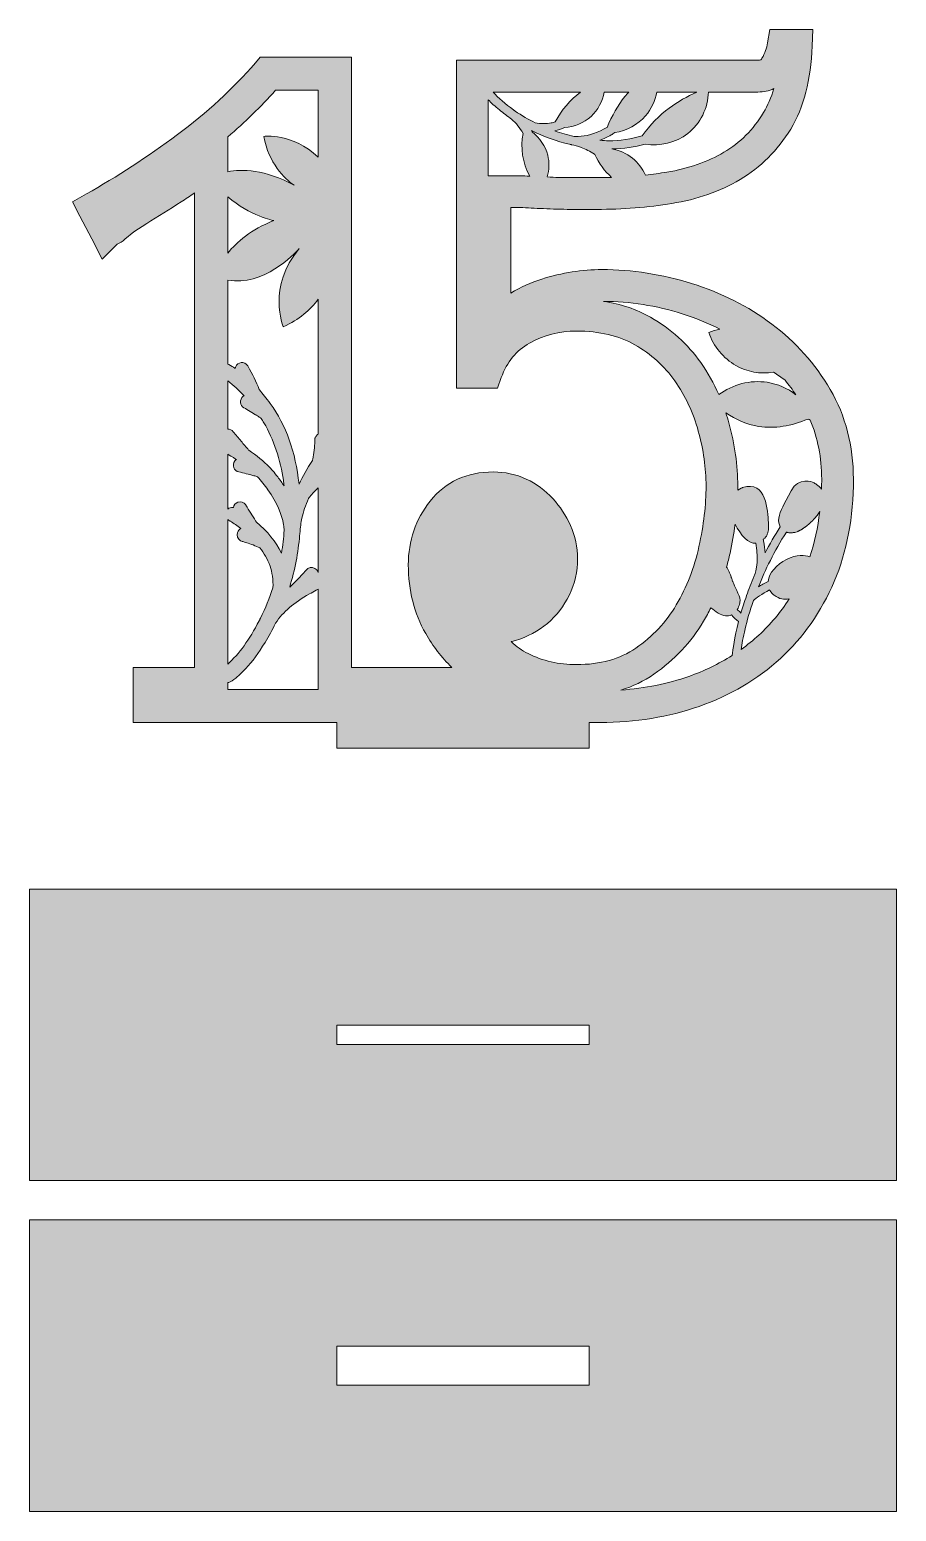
# Model space of a CAD drawing. Header units: inches. Extents: x 2.77 to 7.23, y -8.81 to -1.19.
import ezdxf

# ---------------------------------------------------------------- set-up
doc = ezdxf.new("R2010")
doc.units = ezdxf.units.IN
doc.header["$MEASUREMENT"] = 0
doc.layers.add('_U+2018_U+043B_U+043E_U+0439_1', color=7, linetype='Continuous')

# ---------------------------------------------------------------- blocks, each defined once
blk = doc.blocks.new('block 2')
at = {"layer": '_U+2018_U+043B_U+043E_U+0439_1', "true_color": 0xffffff}
h = blk.add_hatch(color=7, dxfattribs=at)
h.dxf.hatch_style = 2
edge = h.paths.add_edge_path()
edge.add_spline(control_points=[(6.8897, -3.0394), (6.8124, -2.9073), (6.7112, -2.7938), (6.5888, -2.7021), (6.4677, -2.6112), (6.329, -2.541), (6.1766, -2.4934), (6.0251, -2.446), (5.8699, -2.422), (5.7151, -2.422), (5.6143, -2.422), (5.51, -2.4384), (5.4049, -2.4707), (5.3495, -2.4878), (5.2968, -2.5117), (5.2469, -2.5425), (5.2469, -2.5425), (5.2469, -2.103), (5.2469, -2.103), (5.2469, -2.103), (5.2914, -2.103), (5.2914, -2.103), (5.3129, -2.103), (5.3328, -2.1037), (5.3506, -2.1051), (5.3706, -2.1066), (5.3923, -2.1075), (5.4148, -2.1075), (5.4603, -2.1105), (5.5067, -2.1121), (5.5528, -2.1121), (5.5528, -2.1121), (5.688, -2.1121), (5.688, -2.1121), (5.8212, -2.1121), (5.9515, -2.1018), (6.0752, -2.0817), (6.2049, -2.0606), (6.3229, -2.0193), (6.4257, -1.9588), (6.5316, -1.8966), (6.6193, -1.8091), (6.6862, -1.6986), (6.7533, -1.588), (6.7906, -1.4444), (6.7972, -1.2717), (6.7972, -1.2717), (6.8004, -1.187), (6.8004, -1.187), (6.8004, -1.187), (6.7156, -1.187), (6.7156, -1.187), (6.7156, -1.187), (6.648, -1.187), (6.648, -1.187), (6.648, -1.187), (6.579, -1.187), (6.579, -1.187), (6.579, -1.187), (6.5675, -1.2551), (6.5675, -1.2551), (6.563, -1.2817), (6.5533, -1.3084), (6.5386, -1.3344), (6.5349, -1.3408), (6.5327, -1.3447), (6.5173, -1.3447), (6.5173, -1.3447), (5.048, -1.3447), (5.048, -1.3447), (5.048, -1.3447), (4.9664, -1.3447), (4.9664, -1.3447), (4.9664, -1.3447), (4.9664, -1.4264), (4.9664, -1.4264), (4.9664, -1.4264), (4.9664, -2.9499), (4.9664, -2.9499), (4.9664, -2.9499), (4.9664, -3.0316), (4.9664, -3.0316), (4.9664, -3.0316), (5.048, -3.0316), (5.048, -3.0316), (5.048, -3.0316), (5.1202, -3.0316), (5.1202, -3.0316), (5.1202, -3.0316), (5.1773, -3.0316), (5.1773, -3.0316), (5.1773, -3.0316), (5.1969, -2.9778), (5.1969, -2.9778), (5.2263, -2.8969), (5.274, -2.8388), (5.3426, -2.8003), (5.4166, -2.7588), (5.4957, -2.7386), (5.5844, -2.7386), (5.7016, -2.7386), (5.8024, -2.7623), (5.8841, -2.809), (5.9677, -2.8567), (6.037, -2.9192), (6.0899, -2.9946), (6.1443, -3.0721), (6.185, -3.1592), (6.211, -3.2533), (6.2374, -3.3495), (6.2509, -3.4446), (6.2509, -3.5359), (6.2509, -3.6317), (6.2386, -3.7365), (6.2144, -3.8476), (6.1908, -3.9558), (6.1516, -4.0568), (6.0977, -4.1479), (6.0455, -4.2364), (5.9755, -4.3111), (5.8897, -4.3701), (5.8078, -4.4264), (5.7051, -4.4549), (5.5844, -4.4549), (5.4927, -4.4549), (5.4089, -4.4359), (5.3352, -4.3984), (5.3038, -4.3825), (5.2744, -4.3619), (5.2472, -4.3368), (5.2546, -4.3351), (5.262, -4.3331), (5.2694, -4.3309), (5.3312, -4.3128), (5.3867, -4.2831), (5.4343, -4.2428), (5.4819, -4.2025), (5.52, -4.1533), (5.5474, -4.0966), (5.5753, -4.0391), (5.5894, -3.9764), (5.5894, -3.91), (5.5894, -3.8507), (5.5771, -3.7932), (5.5529, -3.7392), (5.5298, -3.6877), (5.4993, -3.6411), (5.4621, -3.6003), (5.4234, -3.558), (5.3776, -3.5243), (5.3259, -3.5002), (5.2729, -3.4757), (5.2159, -3.4633), (5.1562, -3.4633), (5.0194, -3.4633), (4.9099, -3.5139), (4.8308, -3.6137), (4.7563, -3.7077), (4.7185, -3.818), (4.7185, -3.9416), (4.7185, -4.0727), (4.7487, -4.1918), (4.8082, -4.2955), (4.8451, -4.36), (4.89, -4.4182), (4.9422, -4.4696), (4.9422, -4.4696), (4.7513, -4.4696), (4.7513, -4.4696), (4.7513, -4.4696), (4.6658, -4.4696), (4.6658, -4.4696), (4.6658, -4.4696), (4.4258, -4.4696), (4.4258, -4.4696), (4.4258, -4.4696), (4.4258, -1.4139), (4.4258, -1.4139), (4.4258, -1.4139), (4.4258, -1.3285), (4.4258, -1.3285), (4.4258, -1.3285), (4.3404, -1.3285), (4.3404, -1.3285), (4.3404, -1.3285), (3.9961, -1.3285), (3.9961, -1.3285), (3.9961, -1.3285), (3.957, -1.3285), (3.957, -1.3285), (3.957, -1.3285), (3.9314, -1.3581), (3.9314, -1.3581), (3.8165, -1.4911), (3.6816, -1.6153), (3.5303, -1.7272), (3.3763, -1.8412), (3.2189, -1.944), (3.0625, -2.0329), (3.0625, -2.0329), (2.9909, -2.0736), (2.9909, -2.0736), (2.9909, -2.0736), (3.0289, -2.1466), (3.0289, -2.1466), (3.0289, -2.1466), (3.0902, -2.2645), (3.0902, -2.2645), (3.0902, -2.2645), (3.1439, -2.368), (3.1439, -2.368), (3.1439, -2.368), (3.2205, -2.2914), (3.2205, -2.2914), (3.2349, -2.2857), (3.2482, -2.277), (3.2605, -2.2655), (3.2605, -2.2655), (3.3065, -2.2279), (3.3065, -2.2279), (3.3065, -2.2279), (3.3724, -2.184), (3.3724, -2.184), (3.4297, -2.1489), (3.4892, -2.1116), (3.5494, -2.073), (3.5715, -2.0588), (3.5945, -2.0436), (3.6182, -2.0275), (3.6182, -2.0275), (3.6182, -4.4696), (3.6182, -4.4696), (3.6182, -4.4696), (3.3877, -4.4696), (3.3877, -4.4696), (3.3877, -4.4696), (3.3022, -4.4696), (3.3022, -4.4696), (3.3022, -4.4696), (3.3022, -4.555), (3.3022, -4.555), (3.3022, -4.555), (3.3022, -4.6682), (3.3022, -4.6682), (3.3022, -4.6682), (3.3022, -4.7537), (3.3022, -4.7537), (3.3022, -4.7537), (3.3877, -4.7537), (3.3877, -4.7537), (3.3877, -4.7537), (4.3327, -4.7537), (4.3327, -4.7537), (4.3327, -4.7537), (4.35, -4.7537), (4.35, -4.7537), (4.35, -4.7537), (4.35, -4.8856), (4.35, -4.8856), (4.35, -4.8856), (5.65, -4.8856), (5.65, -4.8856), (5.65, -4.8856), (5.65, -4.7537), (5.65, -4.7537), (5.65, -4.7537), (5.7053, -4.7537), (5.7053, -4.7537), (5.7053, -4.7537), (5.7053, -4.7533), (5.7053, -4.7533), (5.8877, -4.7525), (6.0592, -4.7245), (6.2152, -4.67), (6.3754, -4.6139), (6.5161, -4.5308), (6.6333, -4.4232), (6.7511, -4.3151), (6.8442, -4.1821), (6.9101, -4.0278), (6.9758, -3.8739), (7.0091, -3.6963), (7.0091, -3.4998), (7.0091, -3.3297), (6.9689, -3.1747), (6.8897, -3.0394)], knot_values=[0, 0, 0, 0, 1, 1, 1, 2, 2, 2, 3, 3, 3, 4, 4, 4, 5, 5, 5, 6, 6, 6, 7, 7, 7, 8, 8, 8, 9, 9, 9, 10, 10, 10, 11, 11, 11, 12, 12, 12, 13, 13, 13, 14, 14, 14, 15, 15, 15, 16, 16, 16, 17, 17, 17, 18, 18, 18, 19, 19, 19, 20, 20, 20, 21, 21, 21, 22, 22, 22, 23, 23, 23, 24, 24, 24, 25, 25, 25, 26, 26, 26, 27, 27, 27, 28, 28, 28, 29, 29, 29, 30, 30, 30, 31, 31, 31, 32, 32, 32, 33, 33, 33, 34, 34, 34, 35, 35, 35, 36, 36, 36, 37, 37, 37, 38, 38, 38, 39, 39, 39, 40, 40, 40, 41, 41, 41, 42, 42, 42, 43, 43, 43, 44, 44, 44, 45, 45, 45, 46, 46, 46, 47, 47, 47, 48, 48, 48, 49, 49, 49, 50, 50, 50, 51, 51, 51, 52, 52, 52, 53, 53, 53, 54, 54, 54, 55, 55, 55, 56, 56, 56, 57, 57, 57, 58, 58, 58, 59, 59, 59, 60, 60, 60, 61, 61, 61, 62, 62, 62, 63, 63, 63, 64, 64, 64, 65, 65, 65, 66, 66, 66, 67, 67, 67, 68, 68, 68, 69, 69, 69, 70, 70, 70, 71, 71, 71, 72, 72, 72, 73, 73, 73, 74, 74, 74, 75, 75, 75, 76, 76, 76, 77, 77, 77, 78, 78, 78, 79, 79, 79, 80, 80, 80, 81, 81, 81, 82, 82, 82, 83, 83, 83, 84, 84, 84, 85, 85, 85, 86, 86, 86, 87, 87, 87, 88, 88, 88, 89, 89, 89, 90, 90, 90, 91, 91, 91, 92, 92, 92, 93, 93, 93, 94, 94, 94, 95, 95, 95, 95], degree=3, periodic=1)
edge = h.paths.add_edge_path()
edge.add_spline(control_points=[(5.5528, -1.9488), (5.5131, -1.9488), (5.4732, -1.9474), (5.4339, -1.945), (5.4439, -1.9088), (5.4451, -1.8701), (5.4359, -1.8337), (5.4239, -1.7862), (5.3948, -1.7434), (5.3558, -1.7137), (5.3546, -1.7113), (5.3534, -1.709), (5.3522, -1.7067), (5.4149, -1.7377), (5.4818, -1.7616), (5.5481, -1.7766), (5.5508, -1.7778), (5.5533, -1.7783), (5.5553, -1.7787), (5.556, -1.7789), (5.5567, -1.779), (5.5586, -1.7795), (5.5741, -1.7831), (5.592, -1.7873), (5.6087, -1.7936), (5.6306, -1.8023), (5.6534, -1.8137), (5.6766, -1.8275), (5.6772, -1.8282), (5.6778, -1.8289), (5.6785, -1.8295), (5.6993, -1.8756), (5.7291, -1.9152), (5.7648, -1.9474), (5.7393, -1.9483), (5.7138, -1.9488), (5.688, -1.9488), (5.688, -1.9488), (5.5528, -1.9488), (5.5528, -1.9488)], knot_values=[0, 0, 0, 0, 1, 1, 1, 2, 2, 2, 3, 3, 3, 4, 4, 4, 5, 5, 5, 6, 6, 6, 7, 7, 7, 8, 8, 8, 9, 9, 9, 10, 10, 10, 11, 11, 11, 12, 12, 12, 13, 13, 13, 13], degree=3, periodic=1)
edge = h.paths.add_edge_path()
edge.add_spline(control_points=[(5.998, -1.508), (5.998, -1.508), (6.2028, -1.508), (6.2028, -1.508), (6.1531, -1.5309), (6.1054, -1.5579), (6.0616, -1.5906), (6.0099, -1.6291), (5.9636, -1.6757), (5.9219, -1.7338), (5.8682, -1.7498), (5.8051, -1.7593), (5.7505, -1.7588), (5.7353, -1.7587), (5.7202, -1.758), (5.7047, -1.7567), (5.7232, -1.7493), (5.7423, -1.74), (5.7623, -1.7288), (5.7687, -1.7253), (5.775, -1.7211), (5.7814, -1.7171), (5.8421, -1.7077), (5.8995, -1.6769), (5.9397, -1.6303), (5.9696, -1.5957), (5.9895, -1.553), (5.998, -1.508)], knot_values=[0, 0, 0, 0, 1, 1, 1, 2, 2, 2, 3, 3, 3, 4, 4, 4, 5, 5, 5, 6, 6, 6, 7, 7, 7, 8, 8, 8, 9, 9, 9, 9], degree=3, periodic=1)
edge = h.paths.add_edge_path()
edge.add_spline(control_points=[(5.8334, -1.531), (5.796, -1.5775), (5.7672, -1.6302), (5.7411, -1.6906), (5.7363, -1.6932), (5.7317, -1.6959), (5.7267, -1.6983), (5.6751, -1.7241), (5.6327, -1.7362), (5.5925, -1.7362), (5.5845, -1.7365), (5.5778, -1.7365), (5.5718, -1.7362), (5.537, -1.7285), (5.5042, -1.7193), (5.4725, -1.7085), (5.4895, -1.7043), (5.5065, -1.6981), (5.5233, -1.6904), (5.5731, -1.6871), (5.6219, -1.6674), (5.6587, -1.6336), (5.6945, -1.6009), (5.7183, -1.5558), (5.7266, -1.508), (5.7266, -1.508), (5.8533, -1.508), (5.8533, -1.508), (5.8464, -1.5155), (5.8398, -1.5231), (5.8334, -1.531)], knot_values=[0, 0, 0, 0, 1, 1, 1, 2, 2, 2, 3, 3, 3, 4, 4, 4, 5, 5, 5, 6, 6, 6, 7, 7, 7, 8, 8, 8, 9, 9, 9, 10, 10, 10, 10], degree=3, periodic=1)
edge = h.paths.add_edge_path()
edge.add_spline(control_points=[(5.4747, -1.662), (5.468, -1.6641), (5.461, -1.6659), (5.4534, -1.6675), (5.4308, -1.672), (5.399, -1.6717), (5.3719, -1.6667), (5.3362, -1.6491), (5.3023, -1.6293), (5.2684, -1.6061), (5.2684, -1.6061), (5.2647, -1.6035), (5.2647, -1.6035), (5.2636, -1.6027), (5.2626, -1.602), (5.2615, -1.6012), (5.2615, -1.6012), (5.2597, -1.6), (5.2597, -1.6), (5.2171, -1.5694), (5.1823, -1.539), (5.1545, -1.508), (5.1545, -1.508), (5.6049, -1.508), (5.6049, -1.508), (5.5517, -1.5478), (5.5067, -1.5999), (5.4747, -1.662)], knot_values=[0, 0, 0, 0, 1, 1, 1, 2, 2, 2, 3, 3, 3, 4, 4, 4, 5, 5, 5, 6, 6, 6, 7, 7, 7, 8, 8, 8, 9, 9, 9, 9], degree=3, periodic=1)
edge = h.paths.add_edge_path()
edge.add_spline(control_points=[(6.5999, -1.4907), (6.5862, -1.5369), (6.5684, -1.578), (6.5466, -1.6139), (6.4938, -1.701), (6.4253, -1.7697), (6.343, -1.818), (6.2576, -1.8682), (6.1587, -1.9027), (6.049, -1.9205), (6.0128, -1.9264), (5.976, -1.9313), (5.9387, -1.9353), (5.9233, -1.9018), (5.9004, -1.8716), (5.8717, -1.8485), (5.8411, -1.8239), (5.8042, -1.8078), (5.7656, -1.8005), (5.8273, -1.7999), (5.8845, -1.7916), (5.937, -1.7759), (6.0134, -1.789), (6.0955, -1.7693), (6.1567, -1.7215), (6.2215, -1.6708), (6.2611, -1.5901), (6.2632, -1.508), (6.2632, -1.508), (6.5173, -1.508), (6.5173, -1.508), (6.5475, -1.508), (6.5753, -1.5021), (6.5999, -1.4907)], knot_values=[0, 0, 0, 0, 1, 1, 1, 2, 2, 2, 3, 3, 3, 4, 4, 4, 5, 5, 5, 6, 6, 6, 7, 7, 7, 8, 8, 8, 9, 9, 9, 10, 10, 10, 11, 11, 11, 11], degree=3, periodic=1)
edge = h.paths.add_edge_path()
edge.add_spline(control_points=[(5.1652, -1.9397), (5.1652, -1.9397), (5.1297, -1.9397), (5.1297, -1.9397), (5.1297, -1.9397), (5.1297, -1.5476), (5.1297, -1.5476), (5.1458, -1.5644), (5.1646, -1.5814), (5.1877, -1.6004), (5.2071, -1.6166), (5.2281, -1.6325), (5.2503, -1.6475), (5.2736, -1.6687), (5.2923, -1.6919), (5.3088, -1.721), (5.2941, -1.7948), (5.3073, -1.8739), (5.3432, -1.941), (5.3268, -1.9402), (5.3095, -1.9397), (5.2914, -1.9397), (5.2914, -1.9397), (5.1652, -1.9397), (5.1652, -1.9397)], knot_values=[0, 0, 0, 0, 1, 1, 1, 2, 2, 2, 3, 3, 3, 4, 4, 4, 5, 5, 5, 6, 6, 6, 7, 7, 7, 8, 8, 8, 8], degree=3, periodic=1)
edge = h.paths.add_edge_path()
edge.add_spline(control_points=[(6.8458, -3.4998), (6.8458, -3.5173), (6.8453, -3.5344), (6.8447, -3.5515), (6.8384, -3.5429), (6.83, -3.5347), (6.819, -3.5273), (6.8138, -3.5237), (6.8082, -3.5203), (6.8019, -3.5171), (6.8019, -3.5171), (6.7263, -3.4856), (6.6882, -3.5609), (6.6502, -3.6362), (6.6325, -3.6573), (6.6253, -3.7019), (6.6228, -3.7171), (6.6255, -3.7327), (6.6325, -3.7457), (6.6034, -3.7909), (6.5778, -3.8356), (6.555, -3.8793), (6.5539, -3.8607), (6.5514, -3.8404), (6.547, -3.8184), (6.5465, -3.8159), (6.546, -3.8133), (6.5454, -3.8107), (6.5461, -3.8101), (6.5469, -3.8096), (6.5476, -3.809), (6.5494, -3.8075), (6.5511, -3.806), (6.5526, -3.8044), (6.5543, -3.8027), (6.5559, -3.8008), (6.5573, -3.7989), (6.5587, -3.7972), (6.56, -3.7953), (6.5612, -3.7934), (6.5624, -3.7915), (6.5635, -3.7894), (6.5645, -3.7873), (6.5656, -3.7852), (6.5664, -3.7829), (6.5673, -3.7806), (6.568, -3.7785), (6.5688, -3.7764), (6.5694, -3.7741), (6.5701, -3.7715), (6.5706, -3.7686), (6.5711, -3.7658), (6.5714, -3.7636), (6.5719, -3.7614), (6.5721, -3.759), (6.5725, -3.7556), (6.5726, -3.7519), (6.5727, -3.7482), (6.5728, -3.7461), (6.5729, -3.7442), (6.5729, -3.742), (6.5729, -3.736), (6.5726, -3.7296), (6.5719, -3.7229), (6.5668, -3.6656), (6.5645, -3.504), (6.4386, -3.5441), (6.4386, -3.5441), (6.4273, -3.5485), (6.4138, -3.5577), (6.4139, -3.5504), (6.4141, -3.5431), (6.4141, -3.5359), (6.4141, -3.43), (6.3988, -3.3203), (6.3684, -3.2099), (6.3636, -3.1926), (6.3583, -3.1755), (6.3526, -3.1586), (6.4026, -3.1947), (6.4609, -3.2193), (6.5218, -3.2289), (6.6039, -3.2419), (6.69, -3.2276), (6.7754, -3.191), (6.779, -3.1928), (6.7826, -3.1948), (6.7862, -3.1966), (6.8256, -3.2883), (6.8458, -3.3898), (6.8458, -3.4998)], knot_values=[0, 0, 0, 0, 1, 1, 1, 2, 2, 2, 3, 3, 3, 4, 4, 4, 5, 5, 5, 6, 6, 6, 7, 7, 7, 8, 8, 8, 9, 9, 9, 10, 10, 10, 11, 11, 11, 12, 12, 12, 13, 13, 13, 14, 14, 14, 15, 15, 15, 16, 16, 16, 17, 17, 17, 18, 18, 18, 19, 19, 19, 20, 20, 20, 21, 21, 21, 22, 22, 22, 23, 23, 23, 24, 24, 24, 25, 25, 25, 26, 26, 26, 27, 27, 27, 28, 28, 28, 29, 29, 29, 30, 30, 30, 30], degree=3, periodic=1)
edge = h.paths.add_edge_path()
edge.add_spline(control_points=[(6.7842, -3.8996), (6.7603, -3.8913), (6.7183, -3.8855), (6.6645, -3.9137), (6.6117, -3.9414), (6.5752, -3.9851), (6.5699, -4.0265), (6.5512, -4.0362), (6.5346, -4.046), (6.5203, -4.0552), (6.5547, -3.968), (6.6013, -3.8718), (6.6642, -3.7732), (6.6655, -3.7737), (6.6667, -3.7742), (6.668, -3.7746), (6.6684, -3.7747), (6.6689, -3.7748), (6.6694, -3.7749), (6.6717, -3.7755), (6.6741, -3.7761), (6.6767, -3.7764), (6.6775, -3.7765), (6.6784, -3.7765), (6.6792, -3.7766), (6.6815, -3.7768), (6.6838, -3.7771), (6.6862, -3.7771), (6.6875, -3.7771), (6.6889, -3.7769), (6.6902, -3.7769), (6.6923, -3.7768), (6.6943, -3.7767), (6.6964, -3.7765), (6.6984, -3.7762), (6.7005, -3.7757), (6.7025, -3.7753), (6.7042, -3.775), (6.7058, -3.7748), (6.7074, -3.7744), (6.7113, -3.7735), (6.7152, -3.7723), (6.7192, -3.7709), (6.7213, -3.7702), (6.7234, -3.7693), (6.7256, -3.7683), (6.7263, -3.768), (6.7271, -3.7676), (6.7279, -3.7672), (6.7293, -3.7665), (6.7308, -3.7659), (6.7323, -3.7651), (6.7333, -3.7646), (6.7343, -3.764), (6.7354, -3.7634), (6.7367, -3.7627), (6.7381, -3.762), (6.7395, -3.7612), (6.7406, -3.7605), (6.7418, -3.7597), (6.743, -3.759), (6.7443, -3.7582), (6.7456, -3.7575), (6.7469, -3.7566), (6.7482, -3.7558), (6.7495, -3.7549), (6.7508, -3.754), (6.7521, -3.7532), (6.7533, -3.7524), (6.7546, -3.7515), (6.756, -3.7505), (6.7574, -3.7495), (6.7589, -3.7484), (6.76, -3.7476), (6.7612, -3.7468), (6.7624, -3.7459), (6.7639, -3.7447), (6.7655, -3.7435), (6.7671, -3.7423), (6.7681, -3.7414), (6.7692, -3.7406), (6.7703, -3.7398), (6.772, -3.7384), (6.7737, -3.737), (6.7754, -3.7356), (6.7763, -3.7348), (6.7772, -3.734), (6.7782, -3.7332), (6.78, -3.7316), (6.7818, -3.7301), (6.7836, -3.7285), (6.7844, -3.7277), (6.7853, -3.727), (6.7861, -3.7262), (6.788, -3.7245), (6.7899, -3.7227), (6.7918, -3.7209), (6.7925, -3.7202), (6.7932, -3.7196), (6.7938, -3.7189), (6.7958, -3.7169), (6.7978, -3.7149), (6.7998, -3.7129), (6.8003, -3.7124), (6.8009, -3.7118), (6.8014, -3.7112), (6.8035, -3.7091), (6.8055, -3.7069), (6.8076, -3.7047), (6.808, -3.7042), (6.8084, -3.7038), (6.8088, -3.7033), (6.8109, -3.7009), (6.813, -3.6985), (6.8151, -3.6961), (6.8153, -3.6958), (6.8156, -3.6955), (6.8158, -3.6952), (6.818, -3.6926), (6.8201, -3.6899), (6.8222, -3.6872), (6.8223, -3.6871), (6.8224, -3.687), (6.8225, -3.6869), (6.8273, -3.6807), (6.8318, -3.6743), (6.8359, -3.6677), (6.8261, -3.7504), (6.8089, -3.8278), (6.7842, -3.8996)], knot_values=[0, 0, 0, 0, 1, 1, 1, 2, 2, 2, 3, 3, 3, 4, 4, 4, 5, 5, 5, 6, 6, 6, 7, 7, 7, 8, 8, 8, 9, 9, 9, 10, 10, 10, 11, 11, 11, 12, 12, 12, 13, 13, 13, 14, 14, 14, 15, 15, 15, 16, 16, 16, 17, 17, 17, 18, 18, 18, 19, 19, 19, 20, 20, 20, 21, 21, 21, 22, 22, 22, 23, 23, 23, 24, 24, 24, 25, 25, 25, 26, 26, 26, 27, 27, 27, 28, 28, 28, 29, 29, 29, 30, 30, 30, 31, 31, 31, 32, 32, 32, 33, 33, 33, 34, 34, 34, 35, 35, 35, 36, 36, 36, 37, 37, 37, 38, 38, 38, 39, 39, 39, 40, 40, 40, 41, 41, 41, 42, 42, 42, 43, 43, 43, 43], degree=3, periodic=1)
edge = h.paths.add_edge_path()
edge.add_spline(control_points=[(6.499, -3.9978), (6.4839, -4.0331), (6.4707, -4.0674), (6.4592, -4.1), (6.4588, -4.1004), (6.4584, -4.1007), (6.4582, -4.1008), (6.4582, -4.1008), (6.4587, -4.1013), (6.4587, -4.1013), (6.4479, -4.1323), (6.4385, -4.1617), (6.4305, -4.1894), (6.4243, -4.1838), (6.418, -4.1776), (6.4116, -4.1707), (6.4167, -4.1624), (6.4205, -4.1533), (6.4229, -4.1442), (6.4229, -4.1441), (6.4229, -4.1441), (6.4229, -4.1441), (6.4239, -4.1403), (6.4246, -4.1365), (6.4251, -4.1328), (6.4251, -4.1325), (6.4252, -4.1322), (6.4252, -4.132), (6.4256, -4.1285), (6.4258, -4.125), (6.4257, -4.1217), (6.4257, -4.1214), (6.4257, -4.121), (6.4257, -4.1207), (6.4256, -4.1174), (6.4253, -4.1142), (6.4247, -4.1112), (6.4247, -4.111), (6.4246, -4.1108), (6.4246, -4.1105), (6.4239, -4.1073), (6.423, -4.1043), (6.4218, -4.1016), (6.4038, -4.0615), (6.387, -4.0261), (6.387, -4.0261), (6.3854, -4.0204), (6.3836, -4.0147), (6.3818, -4.0091), (6.3812, -4.0073), (6.3805, -4.0055), (6.3798, -4.0037), (6.3786, -4), (6.3773, -3.9964), (6.3759, -3.9928), (6.3751, -3.9907), (6.3742, -3.9887), (6.3733, -3.9866), (6.3721, -3.9835), (6.3708, -3.9804), (6.3694, -3.9774), (6.3684, -3.9753), (6.3674, -3.9733), (6.3664, -3.9712), (6.365, -3.9685), (6.3637, -3.9657), (6.3623, -3.963), (6.3612, -3.961), (6.36, -3.9591), (6.3589, -3.9571), (6.358, -3.9556), (6.3571, -3.9542), (6.3562, -3.9527), (6.3627, -3.9295), (6.3688, -3.9061), (6.374, -3.8823), (6.3851, -3.8311), (6.3938, -3.7811), (6.4003, -3.7322), (6.4291, -3.7887), (6.4708, -3.8366), (6.5067, -3.8296), (6.5272, -3.9359), (6.4988, -3.997), (6.4985, -3.9975), (6.4985, -3.9975), (6.499, -3.9978), (6.499, -3.9978)], knot_values=[0, 0, 0, 0, 1, 1, 1, 2, 2, 2, 3, 3, 3, 4, 4, 4, 5, 5, 5, 6, 6, 6, 7, 7, 7, 8, 8, 8, 9, 9, 9, 10, 10, 10, 11, 11, 11, 12, 12, 12, 13, 13, 13, 14, 14, 14, 15, 15, 15, 16, 16, 16, 17, 17, 17, 18, 18, 18, 19, 19, 19, 20, 20, 20, 21, 21, 21, 22, 22, 22, 23, 23, 23, 24, 24, 24, 25, 25, 25, 26, 26, 26, 27, 27, 27, 28, 28, 28, 29, 29, 29, 29], degree=3, periodic=1)
edge = h.paths.add_edge_path()
edge.add_spline(control_points=[(6.2235, -2.9008), (6.1567, -2.8055), (6.0697, -2.7269), (5.9651, -2.6672), (5.8936, -2.6263), (5.8125, -2.599), (5.7229, -2.5854), (5.8586, -2.5862), (5.9948, -2.6076), (6.1279, -2.6492), (6.1961, -2.6706), (6.2611, -2.697), (6.3225, -2.7282), (6.3027, -2.7319), (6.2833, -2.7377), (6.2649, -2.7459), (6.2887, -2.8171), (6.3395, -2.8789), (6.4047, -2.916), (6.461, -2.9481), (6.5276, -2.9613), (6.5986, -2.9498), (6.6184, -2.9628), (6.6385, -2.9768), (6.6575, -2.9917), (6.6772, -3.0155), (6.6957, -3.0403), (6.7132, -3.066), (6.6702, -3.0332), (6.6194, -3.0106), (6.5659, -3.0022), (6.4788, -2.9885), (6.3868, -3.0126), (6.3165, -3.0656), (6.2907, -3.0076), (6.2598, -2.9524), (6.2235, -2.9008)], knot_values=[0, 0, 0, 0, 1, 1, 1, 2, 2, 2, 3, 3, 3, 4, 4, 4, 5, 5, 5, 6, 6, 6, 7, 7, 7, 8, 8, 8, 9, 9, 9, 10, 10, 10, 11, 11, 11, 12, 12, 12, 12], degree=3, periodic=1)
edge = h.paths.add_edge_path()
edge.add_spline(control_points=[(3.873, -3.1333), (3.8819, -3.1388), (3.8937, -3.1459), (3.9047, -3.1525), (3.9176, -3.1603), (3.9295, -3.1674), (3.9337, -3.1702), (3.9337, -3.1702), (3.9358, -3.1714), (3.9358, -3.1714), (3.9402, -3.1738), (3.9437, -3.1763), (3.9474, -3.1788), (3.9515, -3.1816), (3.9559, -3.1846), (3.9614, -3.1878), (3.9662, -3.1955), (3.971, -3.2032), (3.9757, -3.211), (4.0233, -3.2908), (4.0627, -3.4065), (4.076, -3.5058), (4.0773, -3.5156), (4.0784, -3.5255), (4.0794, -3.5354), (4.0693, -3.5201), (4.0583, -3.5046), (4.0463, -3.4889), (4.0383, -3.4783), (4.0299, -3.4679), (4.0209, -3.4577), (4.0209, -3.4577), (4.0039, -3.4392), (4.0039, -3.4392), (3.9735, -3.4078), (3.9379, -3.3783), (3.8975, -3.3513), (3.8974, -3.3511), (3.8972, -3.3509), (3.897, -3.3508), (3.8841, -3.3353), (3.871, -3.32), (3.8579, -3.3048), (3.8442, -3.2888), (3.8305, -3.2729), (3.817, -3.2567), (3.8103, -3.2478), (3.7999, -3.243), (3.7891, -3.243), (3.7891, -3.243), (3.7891, -2.9951), (3.7891, -2.9951), (3.8193, -3.0177), (3.847, -3.0427), (3.8733, -3.0712), (3.872, -3.0719), (3.8707, -3.0727), (3.8694, -3.0736), (3.859, -3.0811), (3.8533, -3.0937), (3.8547, -3.1065), (3.8559, -3.1181), (3.8627, -3.128), (3.873, -3.1333)], knot_values=[0, 0, 0, 0, 1, 1, 1, 2, 2, 2, 3, 3, 3, 4, 4, 4, 5, 5, 5, 6, 6, 6, 7, 7, 7, 8, 8, 8, 9, 9, 9, 10, 10, 10, 11, 11, 11, 12, 12, 12, 13, 13, 13, 14, 14, 14, 15, 15, 15, 16, 16, 16, 17, 17, 17, 18, 18, 18, 19, 19, 19, 20, 20, 20, 21, 21, 21, 21], degree=3, periodic=1)
edge = h.paths.add_edge_path()
edge.add_spline(control_points=[(3.7891, -2.0472), (3.9035, -2.1458), (4.0265, -2.1697), (4.0265, -2.1697), (3.9098, -2.2157), (3.8354, -2.2808), (3.7891, -2.3373), (3.7891, -2.3373), (3.7891, -2.0472), (3.7891, -2.0472)], knot_values=[0, 0, 0, 0, 1, 1, 1, 2, 2, 2, 3, 3, 3, 3], degree=3, periodic=1)
edge = h.paths.add_edge_path()
edge.add_spline(control_points=[(3.7891, -3.7081), (3.7919, -3.7105), (3.7952, -3.7129), (3.7992, -3.7151), (3.7999, -3.7155), (3.8006, -3.7159), (3.8022, -3.7169), (3.8197, -3.7272), (3.8387, -3.7404), (3.8573, -3.7551), (3.8493, -3.7589), (3.8427, -3.7659), (3.8394, -3.775), (3.8335, -3.7914), (3.8402, -3.8092), (3.8553, -3.8173), (3.8553, -3.8173), (3.8597, -3.8193), (3.8597, -3.8193), (3.8655, -3.8211), (3.8704, -3.8226), (3.8753, -3.8241), (3.8829, -3.8264), (3.8905, -3.8287), (3.9024, -3.833), (3.914, -3.8368), (3.9254, -3.8416), (3.9374, -3.8466), (3.9374, -3.8466), (3.9466, -3.8505), (3.9466, -3.8505), (3.949, -3.8515), (3.9517, -3.8527), (3.9548, -3.8538), (3.9766, -3.8829), (3.9933, -3.9099), (4.007, -3.9479), (4.0176, -3.9778), (4.0235, -4.0212), (4.0221, -4.0594), (4.0046, -4.1127), (3.9835, -4.1642), (3.958, -4.2162), (3.958, -4.2162), (3.9551, -4.2219), (3.9551, -4.2219), (3.9541, -4.2236), (3.9533, -4.2253), (3.9524, -4.2271), (3.9524, -4.2271), (3.951, -4.2297), (3.951, -4.2297), (3.9007, -4.3266), (3.8475, -4.3999), (3.7891, -4.4529), (3.7891, -4.4529), (3.7891, -3.7081), (3.7891, -3.7081)], knot_values=[0, 0, 0, 0, 1, 1, 1, 2, 2, 2, 3, 3, 3, 4, 4, 4, 5, 5, 5, 6, 6, 6, 7, 7, 7, 8, 8, 8, 9, 9, 9, 10, 10, 10, 11, 11, 11, 12, 12, 12, 13, 13, 13, 14, 14, 14, 15, 15, 15, 16, 16, 16, 17, 17, 17, 18, 18, 18, 19, 19, 19, 19], degree=3, periodic=1)
edge = h.paths.add_edge_path()
edge.add_spline(control_points=[(3.936, -3.7205), (3.9351, -3.7185), (3.934, -3.7165), (3.9327, -3.7145), (3.9248, -3.7008), (3.9162, -3.6876), (3.9079, -3.6749), (3.899, -3.6612), (3.8905, -3.6483), (3.8829, -3.6348), (3.8829, -3.6348), (3.8817, -3.6329), (3.8817, -3.6329), (3.873, -3.6201), (3.8571, -3.6148), (3.8421, -3.6196), (3.8296, -3.6237), (3.8208, -3.634), (3.8186, -3.6463), (3.8049, -3.6437), (3.7953, -3.649), (3.7891, -3.6546), (3.7891, -3.6546), (3.7891, -3.3726), (3.7891, -3.3726), (3.8001, -3.3787), (3.8101, -3.3846), (3.8182, -3.3899), (3.8236, -3.3932), (3.8288, -3.3966), (3.834, -3.3999), (3.8312, -3.4017), (3.8286, -3.404), (3.8264, -3.4067), (3.8183, -3.4165), (3.8161, -3.4299), (3.8207, -3.4418), (3.825, -3.4529), (3.8345, -3.4608), (3.8463, -3.463), (3.8699, -3.4683), (3.903, -3.4768), (3.9137, -3.48), (3.9137, -3.48), (3.9235, -3.4828), (3.9235, -3.4828), (3.9299, -3.4847), (3.9363, -3.4865), (3.9427, -3.4882), (3.9623, -3.5089), (3.9798, -3.5309), (3.9962, -3.5557), (4.0427, -3.6225), (4.068, -3.6792), (4.076, -3.7351), (4.0779, -3.7461), (4.0793, -3.7552), (4.0801, -3.763), (4.0769, -3.8036), (4.0722, -3.8426), (4.0659, -3.8806), (4.0375, -3.8229), (3.9934, -3.7681), (3.936, -3.7205)], knot_values=[0, 0, 0, 0, 1, 1, 1, 2, 2, 2, 3, 3, 3, 4, 4, 4, 5, 5, 5, 6, 6, 6, 7, 7, 7, 8, 8, 8, 9, 9, 9, 10, 10, 10, 11, 11, 11, 12, 12, 12, 13, 13, 13, 14, 14, 14, 15, 15, 15, 16, 16, 16, 17, 17, 17, 18, 18, 18, 19, 19, 19, 20, 20, 20, 21, 21, 21, 21], degree=3, periodic=1)
edge = h.paths.add_edge_path()
edge.add_spline(control_points=[(4.0076, -3.1109), (3.9871, -3.0833), (3.9695, -3.0611), (3.9526, -3.0416), (3.9523, -3.0408), (3.9521, -3.0402), (3.9518, -3.0395), (3.9365, -2.999), (3.9169, -2.9614), (3.892, -2.9174), (3.892, -2.9174), (3.8906, -2.9152), (3.8906, -2.9152), (3.8834, -2.905), (3.8711, -2.8994), (3.8586, -2.9007), (3.846, -2.902), (3.8351, -2.91), (3.8302, -2.9215), (3.8302, -2.9215), (3.8287, -2.9259), (3.8287, -2.9259), (3.8284, -2.9274), (3.8281, -2.9289), (3.828, -2.9303), (3.817, -2.9231), (3.8057, -2.9164), (3.7942, -2.9105), (3.7925, -2.9097), (3.7908, -2.909), (3.7891, -2.9085), (3.7891, -2.9085), (3.7891, -2.4768), (3.7891, -2.4768), (3.9734, -2.5085), (4.1307, -2.3435), (4.1575, -2.3137), (3.9903, -2.5092), (4.075, -2.7164), (4.075, -2.7164), (4.1577, -2.6794), (4.2151, -2.6287), (4.2549, -2.5745), (4.2549, -2.5745), (4.2549, -3.2683), (4.2549, -3.2683), (4.25, -3.2713), (4.2458, -3.2755), (4.2428, -3.2808), (4.2413, -3.2834), (4.2403, -3.2859), (4.2396, -3.2884), (4.2396, -3.2884), (4.2382, -3.2893), (4.2382, -3.2893), (4.2382, -3.2893), (4.2379, -3.2979), (4.2379, -3.2979), (4.2378, -3.2995), (4.2377, -3.301), (4.2377, -3.3024), (4.2377, -3.3024), (4.2377, -3.3035), (4.2377, -3.3035), (4.2377, -3.3035), (4.2374, -3.305), (4.2374, -3.305), (4.2374, -3.305), (4.2375, -3.3073), (4.2375, -3.3073), (4.2372, -3.3308), (4.2326, -3.3692), (4.2266, -3.3971), (4.2266, -3.3971), (4.2258, -3.4014), (4.2258, -3.4014), (4.2256, -3.4024), (4.2254, -3.4035), (4.2251, -3.4047), (4.1977, -3.4474), (4.1749, -3.4873), (4.1561, -3.5256), (4.1388, -3.3612), (4.089, -3.2222), (4.0076, -3.1109)], knot_values=[0, 0, 0, 0, 1, 1, 1, 2, 2, 2, 3, 3, 3, 4, 4, 4, 5, 5, 5, 6, 6, 6, 7, 7, 7, 8, 8, 8, 9, 9, 9, 10, 10, 10, 11, 11, 11, 12, 12, 12, 13, 13, 13, 14, 14, 14, 15, 15, 15, 16, 16, 16, 17, 17, 17, 18, 18, 18, 19, 19, 19, 20, 20, 20, 21, 21, 21, 22, 22, 22, 23, 23, 23, 24, 24, 24, 25, 25, 25, 26, 26, 26, 27, 27, 27, 28, 28, 28, 28], degree=3, periodic=1)
edge = h.paths.add_edge_path()
edge.add_spline(control_points=[(4.1593, -3.7899), (4.1604, -3.7853), (4.1607, -3.7812), (4.1609, -3.7783), (4.1609, -3.7775), (4.1609, -3.7768), (4.161, -3.7762), (4.161, -3.7762), (4.1614, -3.7736), (4.1614, -3.7736), (4.1632, -3.7511), (4.1656, -3.7251), (4.1709, -3.7009), (4.1786, -3.6688), (4.1899, -3.6349), (4.2044, -3.6001), (4.2054, -3.5989), (4.2063, -3.5977), (4.2072, -3.5964), (4.208, -3.5953), (4.2088, -3.5942), (4.2095, -3.5935), (4.2095, -3.5935), (4.2115, -3.5914), (4.2115, -3.5914), (4.2263, -3.5746), (4.2402, -3.5592), (4.2549, -3.5447), (4.2549, -3.5447), (4.2549, -3.9805), (4.2549, -3.9805), (4.2535, -3.976), (4.2512, -3.9718), (4.248, -3.9679), (4.2363, -3.9543), (4.2169, -3.9512), (4.2019, -3.9606), (4.2019, -3.9606), (4.199, -3.9624), (4.199, -3.9624), (4.199, -3.9624), (4.1966, -3.965), (4.1966, -3.965), (4.1894, -3.9726), (4.1824, -3.9806), (4.1755, -3.9885), (4.1653, -4.0003), (4.1556, -4.0114), (4.1469, -4.019), (4.1469, -4.019), (4.1456, -4.0203), (4.1456, -4.0203), (4.132, -4.0338), (4.1235, -4.0416), (4.1083, -4.0556), (4.1347, -3.9683), (4.1521, -3.878), (4.1593, -3.7899)], knot_values=[0, 0, 0, 0, 1, 1, 1, 2, 2, 2, 3, 3, 3, 4, 4, 4, 5, 5, 5, 6, 6, 6, 7, 7, 7, 8, 8, 8, 9, 9, 9, 10, 10, 10, 11, 11, 11, 12, 12, 12, 13, 13, 13, 14, 14, 14, 15, 15, 15, 16, 16, 16, 17, 17, 17, 18, 18, 18, 19, 19, 19, 19], degree=3, periodic=1)
edge = h.paths.add_edge_path()
edge.add_spline(control_points=[(3.7891, -1.7394), (3.8778, -1.6634), (3.9599, -1.5831), (4.0348, -1.4993), (4.0348, -1.4993), (4.2549, -1.4993), (4.2549, -1.4993), (4.2549, -1.4993), (4.2549, -1.8434), (4.2549, -1.8434), (4.1214, -1.7167), (3.9753, -1.7365), (3.9753, -1.7365), (3.9997, -1.8754), (4.0807, -1.9525), (4.1316, -1.9883), (3.9802, -1.9053), (3.8628, -1.9038), (3.7891, -1.9183), (3.7891, -1.9183), (3.7891, -1.862), (3.7891, -1.862), (3.7891, -1.862), (3.7891, -1.7394), (3.7891, -1.7394)], knot_values=[0, 0, 0, 0, 1, 1, 1, 2, 2, 2, 3, 3, 3, 4, 4, 4, 5, 5, 5, 6, 6, 6, 7, 7, 7, 8, 8, 8, 8], degree=3, periodic=1)
edge = h.paths.add_edge_path()
edge.add_spline(control_points=[(4.2549, -4.5828), (4.2549, -4.5828), (3.7891, -4.5828), (3.7891, -4.5828), (3.7891, -4.5828), (3.7891, -4.555), (3.7891, -4.555), (3.7891, -4.555), (3.7891, -4.5474), (3.7891, -4.5474), (3.7911, -4.5471), (3.7931, -4.5469), (3.795, -4.5463), (3.795, -4.5463), (3.7982, -4.5455), (3.7982, -4.5455), (3.7982, -4.5455), (3.801, -4.5439), (3.801, -4.5439), (3.83, -4.5278), (3.8499, -4.5077), (3.8676, -4.49), (3.8722, -4.4853), (3.8769, -4.4807), (3.8816, -4.4762), (3.8816, -4.4762), (3.8828, -4.475), (3.8828, -4.475), (3.9157, -4.4396), (3.947, -4.3968), (3.9812, -4.3404), (4.0004, -4.3095), (4.0186, -4.2763), (4.0355, -4.2417), (4.0762, -4.1816), (4.127, -4.1379), (4.2102, -4.0913), (4.2102, -4.0913), (4.2186, -4.0866), (4.2186, -4.0866), (4.2293, -4.0806), (4.2417, -4.0738), (4.2549, -4.0667), (4.2549, -4.0667), (4.2549, -4.555), (4.2549, -4.555), (4.2549, -4.555), (4.2549, -4.5828), (4.2549, -4.5828)], knot_values=[0, 0, 0, 0, 1, 1, 1, 2, 2, 2, 3, 3, 3, 4, 4, 4, 5, 5, 5, 6, 6, 6, 7, 7, 7, 8, 8, 8, 9, 9, 9, 10, 10, 10, 11, 11, 11, 12, 12, 12, 13, 13, 13, 14, 14, 14, 15, 15, 15, 16, 16, 16, 16], degree=3, periodic=1)
edge = h.paths.add_edge_path()
edge.add_spline(control_points=[(6.1614, -4.5158), (6.0533, -4.5536), (5.9364, -4.5771), (5.8125, -4.586), (5.8741, -4.5672), (5.9308, -4.54), (5.9822, -4.5047), (6.0877, -4.4321), (6.1739, -4.34), (6.2383, -4.231), (6.2515, -4.2087), (6.2638, -4.1858), (6.2754, -4.1625), (6.2879, -4.1729), (6.3005, -4.1822), (6.3127, -4.1899), (6.3399, -4.2069), (6.3629, -4.2074), (6.381, -4.1991), (6.3932, -4.2121), (6.4057, -4.2238), (6.4184, -4.2337), (6.3972, -4.3156), (6.3881, -4.3774), (6.3845, -4.4083), (6.3163, -4.4515), (6.2419, -4.4876), (6.1614, -4.5158)], knot_values=[0, 0, 0, 0, 1, 1, 1, 2, 2, 2, 3, 3, 3, 4, 4, 4, 5, 5, 5, 6, 6, 6, 7, 7, 7, 8, 8, 8, 9, 9, 9, 9], degree=3, periodic=1)
edge = h.paths.add_edge_path()
edge.add_spline(control_points=[(6.5229, -4.3029), (6.494, -4.3295), (6.4631, -4.3541), (6.4308, -4.3772), (6.4391, -4.3233), (6.4571, -4.2338), (6.4946, -4.1247), (6.5081, -4.1139), (6.537, -4.0922), (6.5774, -4.07), (6.5778, -4.0707), (6.5781, -4.0715), (6.5786, -4.0723), (6.5793, -4.0735), (6.5799, -4.0748), (6.5807, -4.076), (6.5825, -4.0788), (6.5847, -4.0815), (6.587, -4.0841), (6.5879, -4.0852), (6.5887, -4.0863), (6.5896, -4.0873), (6.5931, -4.0909), (6.5969, -4.0944), (6.6013, -4.0977), (6.6285, -4.1183), (6.6532, -4.1216), (6.6785, -4.1171), (6.6341, -4.1862), (6.5822, -4.2484), (6.5229, -4.3029)], knot_values=[0, 0, 0, 0, 1, 1, 1, 2, 2, 2, 3, 3, 3, 4, 4, 4, 5, 5, 5, 6, 6, 6, 7, 7, 7, 8, 8, 8, 9, 9, 9, 10, 10, 10, 10], degree=3, periodic=1)
h = blk.add_hatch(color=7, dxfattribs=at)
h.dxf.hatch_style = 2
h.paths.add_polyline_path([(2.7699, -5.6109), (2.7699, -7.1109), (7.2301, -7.1109), (7.2301, -5.6109)])
h.paths.add_polyline_path([(5.65, -6.4109), (4.35, -6.4109), (4.35, -6.3109), (5.65, -6.3109)])
h = blk.add_hatch(color=7, dxfattribs=at)
h.dxf.hatch_style = 2
h.paths.add_polyline_path([(2.7699, -7.313), (2.7699, -8.813), (7.2301, -8.813), (7.2301, -7.313)])
h.paths.add_polyline_path([(5.65, -8.163), (4.35, -8.163), (4.35, -7.963), (5.65, -7.963)])
at = {"layer": '_U+2018_U+043B_U+043E_U+0439_1', "lineweight": 0}
for points in [[(2.7699, -5.6109), (2.7699, -7.1109), (7.2301, -7.1109), (7.2301, -5.6109), (2.7699, -5.6109)], [(5.65, -6.4109), (4.35, -6.4109), (4.35, -6.3109), (5.65, -6.3109), (5.65, -6.4109)], [(2.7699, -7.313), (2.7699, -8.813), (7.2301, -8.813), (7.2301, -7.313), (2.7699, -7.313)], [(5.65, -8.163), (4.35, -8.163), (4.35, -7.963), (5.65, -7.963), (5.65, -8.163)]]:
    blk.add_lwpolyline(points, dxfattribs=at)
for points, knots in [([(6.8897, -3.0394), (6.8124, -2.9073), (6.7112, -2.7938), (6.5888, -2.7021), (6.4677, -2.6112), (6.329, -2.541), (6.1766, -2.4934), (6.0251, -2.446), (5.8699, -2.422), (5.7151, -2.422), (5.6143, -2.422), (5.51, -2.4384), (5.4049, -2.4707), (5.3495, -2.4878), (5.2968, -2.5117), (5.2469, -2.5425), (5.2469, -2.5425), (5.2469, -2.103), (5.2469, -2.103), (5.2469, -2.103), (5.2914, -2.103), (5.2914, -2.103), (5.3129, -2.103), (5.3328, -2.1037), (5.3506, -2.1051), (5.3706, -2.1066), (5.3923, -2.1075), (5.4148, -2.1075), (5.4603, -2.1105), (5.5067, -2.1121), (5.5528, -2.1121), (5.5528, -2.1121), (5.688, -2.1121), (5.688, -2.1121), (5.8212, -2.1121), (5.9515, -2.1018), (6.0752, -2.0817), (6.2049, -2.0606), (6.3229, -2.0193), (6.4257, -1.9588), (6.5316, -1.8966), (6.6193, -1.8091), (6.6862, -1.6986), (6.7533, -1.588), (6.7906, -1.4444), (6.7972, -1.2717), (6.7972, -1.2717), (6.8004, -1.187), (6.8004, -1.187), (6.8004, -1.187), (6.7156, -1.187), (6.7156, -1.187), (6.7156, -1.187), (6.648, -1.187), (6.648, -1.187), (6.648, -1.187), (6.579, -1.187), (6.579, -1.187), (6.579, -1.187), (6.5675, -1.2551), (6.5675, -1.2551), (6.563, -1.2817), (6.5533, -1.3084), (6.5386, -1.3344), (6.5349, -1.3408), (6.5327, -1.3447), (6.5173, -1.3447), (6.5173, -1.3447), (5.048, -1.3447), (5.048, -1.3447), (5.048, -1.3447), (4.9664, -1.3447), (4.9664, -1.3447), (4.9664, -1.3447), (4.9664, -1.4264), (4.9664, -1.4264), (4.9664, -1.4264), (4.9664, -2.9499), (4.9664, -2.9499), (4.9664, -2.9499), (4.9664, -3.0316), (4.9664, -3.0316), (4.9664, -3.0316), (5.048, -3.0316), (5.048, -3.0316), (5.048, -3.0316), (5.1202, -3.0316), (5.1202, -3.0316), (5.1202, -3.0316), (5.1773, -3.0316), (5.1773, -3.0316), (5.1773, -3.0316), (5.1969, -2.9778), (5.1969, -2.9778), (5.2263, -2.8969), (5.274, -2.8388), (5.3426, -2.8003), (5.4166, -2.7588), (5.4957, -2.7386), (5.5844, -2.7386), (5.7016, -2.7386), (5.8024, -2.7623), (5.8841, -2.809), (5.9677, -2.8567), (6.037, -2.9192), (6.0899, -2.9946), (6.1443, -3.0721), (6.185, -3.1592), (6.211, -3.2533), (6.2374, -3.3495), (6.2509, -3.4446), (6.2509, -3.5359), (6.2509, -3.6317), (6.2386, -3.7365), (6.2144, -3.8476), (6.1908, -3.9558), (6.1516, -4.0568), (6.0977, -4.1479), (6.0455, -4.2364), (5.9755, -4.3111), (5.8897, -4.3701), (5.8078, -4.4264), (5.7051, -4.4549), (5.5844, -4.4549), (5.4927, -4.4549), (5.4089, -4.4359), (5.3352, -4.3984), (5.3038, -4.3825), (5.2744, -4.3619), (5.2472, -4.3368), (5.2546, -4.3351), (5.262, -4.3331), (5.2694, -4.3309), (5.3312, -4.3128), (5.3867, -4.2831), (5.4343, -4.2428), (5.4819, -4.2025), (5.52, -4.1533), (5.5474, -4.0966), (5.5753, -4.0391), (5.5894, -3.9764), (5.5894, -3.91), (5.5894, -3.8507), (5.5771, -3.7932), (5.5529, -3.7392), (5.5298, -3.6877), (5.4993, -3.6411), (5.4621, -3.6003), (5.4234, -3.558), (5.3776, -3.5243), (5.3259, -3.5002), (5.2729, -3.4757), (5.2159, -3.4633), (5.1562, -3.4633), (5.0194, -3.4633), (4.9099, -3.5139), (4.8308, -3.6137), (4.7563, -3.7077), (4.7185, -3.818), (4.7185, -3.9416), (4.7185, -4.0727), (4.7487, -4.1918), (4.8082, -4.2955), (4.8451, -4.36), (4.89, -4.4182), (4.9422, -4.4696), (4.9422, -4.4696), (4.7513, -4.4696), (4.7513, -4.4696), (4.7513, -4.4696), (4.6658, -4.4696), (4.6658, -4.4696), (4.6658, -4.4696), (4.4258, -4.4696), (4.4258, -4.4696), (4.4258, -4.4696), (4.4258, -1.4139), (4.4258, -1.4139), (4.4258, -1.4139), (4.4258, -1.3285), (4.4258, -1.3285), (4.4258, -1.3285), (4.3404, -1.3285), (4.3404, -1.3285), (4.3404, -1.3285), (3.9961, -1.3285), (3.9961, -1.3285), (3.9961, -1.3285), (3.957, -1.3285), (3.957, -1.3285), (3.957, -1.3285), (3.9314, -1.3581), (3.9314, -1.3581), (3.8165, -1.4911), (3.6816, -1.6153), (3.5303, -1.7272), (3.3763, -1.8412), (3.2189, -1.944), (3.0625, -2.0329), (3.0625, -2.0329), (2.9909, -2.0736), (2.9909, -2.0736), (2.9909, -2.0736), (3.0289, -2.1466), (3.0289, -2.1466), (3.0289, -2.1466), (3.0902, -2.2645), (3.0902, -2.2645), (3.0902, -2.2645), (3.1439, -2.368), (3.1439, -2.368), (3.1439, -2.368), (3.2205, -2.2914), (3.2205, -2.2914), (3.2349, -2.2857), (3.2482, -2.277), (3.2605, -2.2655), (3.2605, -2.2655), (3.3065, -2.2279), (3.3065, -2.2279), (3.3065, -2.2279), (3.3724, -2.184), (3.3724, -2.184), (3.4297, -2.1489), (3.4892, -2.1116), (3.5494, -2.073), (3.5715, -2.0588), (3.5945, -2.0436), (3.6182, -2.0275), (3.6182, -2.0275), (3.6182, -4.4696), (3.6182, -4.4696), (3.6182, -4.4696), (3.3877, -4.4696), (3.3877, -4.4696), (3.3877, -4.4696), (3.3022, -4.4696), (3.3022, -4.4696), (3.3022, -4.4696), (3.3022, -4.555), (3.3022, -4.555), (3.3022, -4.555), (3.3022, -4.6682), (3.3022, -4.6682), (3.3022, -4.6682), (3.3022, -4.7537), (3.3022, -4.7537), (3.3022, -4.7537), (3.3877, -4.7537), (3.3877, -4.7537), (3.3877, -4.7537), (4.3327, -4.7537), (4.3327, -4.7537), (4.3327, -4.7537), (4.35, -4.7537), (4.35, -4.7537), (4.35, -4.7537), (4.35, -4.8856), (4.35, -4.8856), (4.35, -4.8856), (5.65, -4.8856), (5.65, -4.8856), (5.65, -4.8856), (5.65, -4.7537), (5.65, -4.7537), (5.65, -4.7537), (5.7053, -4.7537), (5.7053, -4.7537), (5.7053, -4.7537), (5.7053, -4.7533), (5.7053, -4.7533), (5.8877, -4.7525), (6.0592, -4.7245), (6.2152, -4.67), (6.3754, -4.6139), (6.5161, -4.5308), (6.6333, -4.4232), (6.7511, -4.3151), (6.8442, -4.1821), (6.9101, -4.0278), (6.9758, -3.8739), (7.0091, -3.6963), (7.0091, -3.4998), (7.0091, -3.3297), (6.9689, -3.1747), (6.8897, -3.0394)], [0, 0, 0, 0, 1, 1, 1, 2, 2, 2, 3, 3, 3, 4, 4, 4, 5, 5, 5, 6, 6, 6, 7, 7, 7, 8, 8, 8, 9, 9, 9, 10, 10, 10, 11, 11, 11, 12, 12, 12, 13, 13, 13, 14, 14, 14, 15, 15, 15, 16, 16, 16, 17, 17, 17, 18, 18, 18, 19, 19, 19, 20, 20, 20, 21, 21, 21, 22, 22, 22, 23, 23, 23, 24, 24, 24, 25, 25, 25, 26, 26, 26, 27, 27, 27, 28, 28, 28, 29, 29, 29, 30, 30, 30, 31, 31, 31, 32, 32, 32, 33, 33, 33, 34, 34, 34, 35, 35, 35, 36, 36, 36, 37, 37, 37, 38, 38, 38, 39, 39, 39, 40, 40, 40, 41, 41, 41, 42, 42, 42, 43, 43, 43, 44, 44, 44, 45, 45, 45, 46, 46, 46, 47, 47, 47, 48, 48, 48, 49, 49, 49, 50, 50, 50, 51, 51, 51, 52, 52, 52, 53, 53, 53, 54, 54, 54, 55, 55, 55, 56, 56, 56, 57, 57, 57, 58, 58, 58, 59, 59, 59, 60, 60, 60, 61, 61, 61, 62, 62, 62, 63, 63, 63, 64, 64, 64, 65, 65, 65, 66, 66, 66, 67, 67, 67, 68, 68, 68, 69, 69, 69, 70, 70, 70, 71, 71, 71, 72, 72, 72, 73, 73, 73, 74, 74, 74, 75, 75, 75, 76, 76, 76, 77, 77, 77, 78, 78, 78, 79, 79, 79, 80, 80, 80, 81, 81, 81, 82, 82, 82, 83, 83, 83, 84, 84, 84, 85, 85, 85, 86, 86, 86, 87, 87, 87, 88, 88, 88, 89, 89, 89, 90, 90, 90, 91, 91, 91, 92, 92, 92, 93, 93, 93, 94, 94, 94, 95, 95, 95, 95]), ([(3.7891, -1.7394), (3.8778, -1.6634), (3.9599, -1.5831), (4.0348, -1.4993), (4.0348, -1.4993), (4.2549, -1.4993), (4.2549, -1.4993), (4.2549, -1.4993), (4.2549, -1.8434), (4.2549, -1.8434), (4.1214, -1.7167), (3.9753, -1.7365), (3.9753, -1.7365), (3.9997, -1.8754), (4.0807, -1.9525), (4.1316, -1.9883), (3.9802, -1.9053), (3.8628, -1.9038), (3.7891, -1.9183), (3.7891, -1.9183), (3.7891, -1.862), (3.7891, -1.862), (3.7891, -1.862), (3.7891, -1.7394), (3.7891, -1.7394)], [0, 0, 0, 0, 1, 1, 1, 2, 2, 2, 3, 3, 3, 4, 4, 4, 5, 5, 5, 6, 6, 6, 7, 7, 7, 8, 8, 8, 8]), ([(5.4747, -1.662), (5.468, -1.6641), (5.461, -1.6659), (5.4534, -1.6675), (5.4308, -1.672), (5.399, -1.6717), (5.3719, -1.6667), (5.3362, -1.6491), (5.3023, -1.6293), (5.2684, -1.6061), (5.2684, -1.6061), (5.2647, -1.6035), (5.2647, -1.6035), (5.2636, -1.6027), (5.2626, -1.602), (5.2615, -1.6012), (5.2615, -1.6012), (5.2597, -1.6), (5.2597, -1.6), (5.2171, -1.5694), (5.1823, -1.539), (5.1545, -1.508), (5.1545, -1.508), (5.6049, -1.508), (5.6049, -1.508), (5.5517, -1.5478), (5.5067, -1.5999), (5.4747, -1.662)], [0, 0, 0, 0, 1, 1, 1, 2, 2, 2, 3, 3, 3, 4, 4, 4, 5, 5, 5, 6, 6, 6, 7, 7, 7, 8, 8, 8, 9, 9, 9, 9]), ([(5.8334, -1.531), (5.796, -1.5775), (5.7672, -1.6302), (5.7411, -1.6906), (5.7363, -1.6932), (5.7317, -1.6959), (5.7267, -1.6983), (5.6751, -1.7241), (5.6327, -1.7362), (5.5925, -1.7362), (5.5845, -1.7365), (5.5778, -1.7365), (5.5718, -1.7362), (5.537, -1.7285), (5.5042, -1.7193), (5.4725, -1.7085), (5.4895, -1.7043), (5.5065, -1.6981), (5.5233, -1.6904), (5.5731, -1.6871), (5.6219, -1.6674), (5.6587, -1.6336), (5.6945, -1.6009), (5.7183, -1.5558), (5.7266, -1.508), (5.7266, -1.508), (5.8533, -1.508), (5.8533, -1.508), (5.8464, -1.5155), (5.8398, -1.5231), (5.8334, -1.531)], [0, 0, 0, 0, 1, 1, 1, 2, 2, 2, 3, 3, 3, 4, 4, 4, 5, 5, 5, 6, 6, 6, 7, 7, 7, 8, 8, 8, 9, 9, 9, 10, 10, 10, 10]), ([(5.998, -1.508), (5.998, -1.508), (6.2028, -1.508), (6.2028, -1.508), (6.1531, -1.5309), (6.1054, -1.5579), (6.0616, -1.5906), (6.0099, -1.6291), (5.9636, -1.6757), (5.9219, -1.7338), (5.8682, -1.7498), (5.8051, -1.7593), (5.7505, -1.7588), (5.7353, -1.7587), (5.7202, -1.758), (5.7047, -1.7567), (5.7232, -1.7493), (5.7423, -1.74), (5.7623, -1.7288), (5.7687, -1.7253), (5.775, -1.7211), (5.7814, -1.7171), (5.8421, -1.7077), (5.8995, -1.6769), (5.9397, -1.6303), (5.9696, -1.5957), (5.9895, -1.553), (5.998, -1.508)], [0, 0, 0, 0, 1, 1, 1, 2, 2, 2, 3, 3, 3, 4, 4, 4, 5, 5, 5, 6, 6, 6, 7, 7, 7, 8, 8, 8, 9, 9, 9, 9]), ([(6.5999, -1.4907), (6.5862, -1.5369), (6.5684, -1.578), (6.5466, -1.6139), (6.4938, -1.701), (6.4253, -1.7697), (6.343, -1.818), (6.2576, -1.8682), (6.1587, -1.9027), (6.049, -1.9205), (6.0128, -1.9264), (5.976, -1.9313), (5.9387, -1.9353), (5.9233, -1.9018), (5.9004, -1.8716), (5.8717, -1.8485), (5.8411, -1.8239), (5.8042, -1.8078), (5.7656, -1.8005), (5.8273, -1.7999), (5.8845, -1.7916), (5.937, -1.7759), (6.0134, -1.789), (6.0955, -1.7693), (6.1567, -1.7215), (6.2215, -1.6708), (6.2611, -1.5901), (6.2632, -1.508), (6.2632, -1.508), (6.5173, -1.508), (6.5173, -1.508), (6.5475, -1.508), (6.5753, -1.5021), (6.5999, -1.4907)], [0, 0, 0, 0, 1, 1, 1, 2, 2, 2, 3, 3, 3, 4, 4, 4, 5, 5, 5, 6, 6, 6, 7, 7, 7, 8, 8, 8, 9, 9, 9, 10, 10, 10, 11, 11, 11, 11]), ([(5.1652, -1.9397), (5.1652, -1.9397), (5.1297, -1.9397), (5.1297, -1.9397), (5.1297, -1.9397), (5.1297, -1.5476), (5.1297, -1.5476), (5.1458, -1.5644), (5.1646, -1.5814), (5.1877, -1.6004), (5.2071, -1.6166), (5.2281, -1.6325), (5.2503, -1.6475), (5.2736, -1.6687), (5.2923, -1.6919), (5.3088, -1.721), (5.2941, -1.7948), (5.3073, -1.8739), (5.3432, -1.941), (5.3268, -1.9402), (5.3095, -1.9397), (5.2914, -1.9397), (5.2914, -1.9397), (5.1652, -1.9397), (5.1652, -1.9397)], [0, 0, 0, 0, 1, 1, 1, 2, 2, 2, 3, 3, 3, 4, 4, 4, 5, 5, 5, 6, 6, 6, 7, 7, 7, 8, 8, 8, 8]), ([(5.5528, -1.9488), (5.5131, -1.9488), (5.4732, -1.9474), (5.4339, -1.945), (5.4439, -1.9088), (5.4451, -1.8701), (5.4359, -1.8337), (5.4239, -1.7862), (5.3948, -1.7434), (5.3558, -1.7137), (5.3546, -1.7113), (5.3534, -1.709), (5.3522, -1.7067), (5.4149, -1.7377), (5.4818, -1.7616), (5.5481, -1.7766), (5.5508, -1.7778), (5.5533, -1.7783), (5.5553, -1.7787), (5.556, -1.7789), (5.5567, -1.779), (5.5586, -1.7795), (5.5741, -1.7831), (5.592, -1.7873), (5.6087, -1.7936), (5.6306, -1.8023), (5.6534, -1.8137), (5.6766, -1.8275), (5.6772, -1.8282), (5.6778, -1.8289), (5.6785, -1.8295), (5.6993, -1.8756), (5.7291, -1.9152), (5.7648, -1.9474), (5.7393, -1.9483), (5.7138, -1.9488), (5.688, -1.9488), (5.688, -1.9488), (5.5528, -1.9488), (5.5528, -1.9488)], [0, 0, 0, 0, 1, 1, 1, 2, 2, 2, 3, 3, 3, 4, 4, 4, 5, 5, 5, 6, 6, 6, 7, 7, 7, 8, 8, 8, 9, 9, 9, 10, 10, 10, 11, 11, 11, 12, 12, 12, 13, 13, 13, 13]), ([(3.7891, -2.0472), (3.9035, -2.1458), (4.0265, -2.1697), (4.0265, -2.1697), (3.9098, -2.2157), (3.8354, -2.2808), (3.7891, -2.3373), (3.7891, -2.3373), (3.7891, -2.0472), (3.7891, -2.0472)], [0, 0, 0, 0, 1, 1, 1, 2, 2, 2, 3, 3, 3, 3]), ([(4.0076, -3.1109), (3.9871, -3.0833), (3.9695, -3.0611), (3.9526, -3.0416), (3.9523, -3.0408), (3.9521, -3.0402), (3.9518, -3.0395), (3.9365, -2.999), (3.9169, -2.9614), (3.892, -2.9174), (3.892, -2.9174), (3.8906, -2.9152), (3.8906, -2.9152), (3.8834, -2.905), (3.8711, -2.8994), (3.8586, -2.9007), (3.846, -2.902), (3.8351, -2.91), (3.8302, -2.9215), (3.8302, -2.9215), (3.8287, -2.9259), (3.8287, -2.9259), (3.8284, -2.9274), (3.8281, -2.9289), (3.828, -2.9303), (3.817, -2.9231), (3.8057, -2.9164), (3.7942, -2.9105), (3.7925, -2.9097), (3.7908, -2.909), (3.7891, -2.9085), (3.7891, -2.9085), (3.7891, -2.4768), (3.7891, -2.4768), (3.9734, -2.5085), (4.1307, -2.3435), (4.1575, -2.3137), (3.9903, -2.5092), (4.075, -2.7164), (4.075, -2.7164), (4.1577, -2.6794), (4.2151, -2.6287), (4.2549, -2.5745), (4.2549, -2.5745), (4.2549, -3.2683), (4.2549, -3.2683), (4.25, -3.2713), (4.2458, -3.2755), (4.2428, -3.2808), (4.2413, -3.2834), (4.2403, -3.2859), (4.2396, -3.2884), (4.2396, -3.2884), (4.2382, -3.2893), (4.2382, -3.2893), (4.2382, -3.2893), (4.2379, -3.2979), (4.2379, -3.2979), (4.2378, -3.2995), (4.2377, -3.301), (4.2377, -3.3024), (4.2377, -3.3024), (4.2377, -3.3035), (4.2377, -3.3035), (4.2377, -3.3035), (4.2374, -3.305), (4.2374, -3.305), (4.2374, -3.305), (4.2375, -3.3073), (4.2375, -3.3073), (4.2372, -3.3308), (4.2326, -3.3692), (4.2266, -3.3971), (4.2266, -3.3971), (4.2258, -3.4014), (4.2258, -3.4014), (4.2256, -3.4024), (4.2254, -3.4035), (4.2251, -3.4047), (4.1977, -3.4474), (4.1749, -3.4873), (4.1561, -3.5256), (4.1388, -3.3612), (4.089, -3.2222), (4.0076, -3.1109)], [0, 0, 0, 0, 1, 1, 1, 2, 2, 2, 3, 3, 3, 4, 4, 4, 5, 5, 5, 6, 6, 6, 7, 7, 7, 8, 8, 8, 9, 9, 9, 10, 10, 10, 11, 11, 11, 12, 12, 12, 13, 13, 13, 14, 14, 14, 15, 15, 15, 16, 16, 16, 17, 17, 17, 18, 18, 18, 19, 19, 19, 20, 20, 20, 21, 21, 21, 22, 22, 22, 23, 23, 23, 24, 24, 24, 25, 25, 25, 26, 26, 26, 27, 27, 27, 28, 28, 28, 28]), ([(6.2235, -2.9008), (6.1567, -2.8055), (6.0697, -2.7269), (5.9651, -2.6672), (5.8936, -2.6263), (5.8125, -2.599), (5.7229, -2.5854), (5.8586, -2.5862), (5.9948, -2.6076), (6.1279, -2.6492), (6.1961, -2.6706), (6.2611, -2.697), (6.3225, -2.7282), (6.3027, -2.7319), (6.2833, -2.7377), (6.2649, -2.7459), (6.2887, -2.8171), (6.3395, -2.8789), (6.4047, -2.916), (6.461, -2.9481), (6.5276, -2.9613), (6.5986, -2.9498), (6.6184, -2.9628), (6.6385, -2.9768), (6.6575, -2.9917), (6.6772, -3.0155), (6.6957, -3.0403), (6.7132, -3.066), (6.6702, -3.0332), (6.6194, -3.0106), (6.5659, -3.0022), (6.4788, -2.9885), (6.3868, -3.0126), (6.3165, -3.0656), (6.2907, -3.0076), (6.2598, -2.9524), (6.2235, -2.9008)], [0, 0, 0, 0, 1, 1, 1, 2, 2, 2, 3, 3, 3, 4, 4, 4, 5, 5, 5, 6, 6, 6, 7, 7, 7, 8, 8, 8, 9, 9, 9, 10, 10, 10, 11, 11, 11, 12, 12, 12, 12]), ([(3.873, -3.1333), (3.8819, -3.1388), (3.8937, -3.1459), (3.9047, -3.1525), (3.9176, -3.1603), (3.9295, -3.1674), (3.9337, -3.1702), (3.9337, -3.1702), (3.9358, -3.1714), (3.9358, -3.1714), (3.9402, -3.1738), (3.9437, -3.1763), (3.9474, -3.1788), (3.9515, -3.1816), (3.9559, -3.1846), (3.9614, -3.1878), (3.9662, -3.1955), (3.971, -3.2032), (3.9757, -3.211), (4.0233, -3.2908), (4.0627, -3.4065), (4.076, -3.5058), (4.0773, -3.5156), (4.0784, -3.5255), (4.0794, -3.5354), (4.0693, -3.5201), (4.0583, -3.5046), (4.0463, -3.4889), (4.0383, -3.4783), (4.0299, -3.4679), (4.0209, -3.4577), (4.0209, -3.4577), (4.0039, -3.4392), (4.0039, -3.4392), (3.9735, -3.4078), (3.9379, -3.3783), (3.8975, -3.3513), (3.8974, -3.3511), (3.8972, -3.3509), (3.897, -3.3508), (3.8841, -3.3353), (3.871, -3.32), (3.8579, -3.3048), (3.8442, -3.2888), (3.8305, -3.2729), (3.817, -3.2567), (3.8103, -3.2478), (3.7999, -3.243), (3.7891, -3.243), (3.7891, -3.243), (3.7891, -2.9951), (3.7891, -2.9951), (3.8193, -3.0177), (3.847, -3.0427), (3.8733, -3.0712), (3.872, -3.0719), (3.8707, -3.0727), (3.8694, -3.0736), (3.859, -3.0811), (3.8533, -3.0937), (3.8547, -3.1065), (3.8559, -3.1181), (3.8627, -3.128), (3.873, -3.1333)], [0, 0, 0, 0, 1, 1, 1, 2, 2, 2, 3, 3, 3, 4, 4, 4, 5, 5, 5, 6, 6, 6, 7, 7, 7, 8, 8, 8, 9, 9, 9, 10, 10, 10, 11, 11, 11, 12, 12, 12, 13, 13, 13, 14, 14, 14, 15, 15, 15, 16, 16, 16, 17, 17, 17, 18, 18, 18, 19, 19, 19, 20, 20, 20, 21, 21, 21, 21]), ([(6.8458, -3.4998), (6.8458, -3.5173), (6.8453, -3.5344), (6.8447, -3.5515), (6.8384, -3.5429), (6.83, -3.5347), (6.819, -3.5273), (6.8138, -3.5237), (6.8082, -3.5203), (6.8019, -3.5171), (6.8019, -3.5171), (6.7263, -3.4856), (6.6882, -3.5609), (6.6502, -3.6362), (6.6325, -3.6573), (6.6253, -3.7019), (6.6228, -3.7171), (6.6255, -3.7327), (6.6325, -3.7457), (6.6034, -3.7909), (6.5778, -3.8356), (6.555, -3.8793), (6.5539, -3.8607), (6.5514, -3.8404), (6.547, -3.8184), (6.5465, -3.8159), (6.546, -3.8133), (6.5454, -3.8107), (6.5461, -3.8101), (6.5469, -3.8096), (6.5476, -3.809), (6.5494, -3.8075), (6.5511, -3.806), (6.5526, -3.8044), (6.5543, -3.8027), (6.5559, -3.8008), (6.5573, -3.7989), (6.5587, -3.7972), (6.56, -3.7953), (6.5612, -3.7934), (6.5624, -3.7915), (6.5635, -3.7894), (6.5645, -3.7873), (6.5656, -3.7852), (6.5664, -3.7829), (6.5673, -3.7806), (6.568, -3.7785), (6.5688, -3.7764), (6.5694, -3.7741), (6.5701, -3.7715), (6.5706, -3.7686), (6.5711, -3.7658), (6.5714, -3.7636), (6.5719, -3.7614), (6.5721, -3.759), (6.5725, -3.7556), (6.5726, -3.7519), (6.5727, -3.7482), (6.5728, -3.7461), (6.5729, -3.7442), (6.5729, -3.742), (6.5729, -3.736), (6.5726, -3.7296), (6.5719, -3.7229), (6.5668, -3.6656), (6.5645, -3.504), (6.4386, -3.5441), (6.4386, -3.5441), (6.4273, -3.5485), (6.4138, -3.5577), (6.4139, -3.5504), (6.4141, -3.5431), (6.4141, -3.5359), (6.4141, -3.43), (6.3988, -3.3203), (6.3684, -3.2099), (6.3636, -3.1926), (6.3583, -3.1755), (6.3526, -3.1586), (6.4026, -3.1947), (6.4609, -3.2193), (6.5218, -3.2289), (6.6039, -3.2419), (6.69, -3.2276), (6.7754, -3.191), (6.779, -3.1928), (6.7826, -3.1948), (6.7862, -3.1966), (6.8256, -3.2883), (6.8458, -3.3898), (6.8458, -3.4998)], [0, 0, 0, 0, 1, 1, 1, 2, 2, 2, 3, 3, 3, 4, 4, 4, 5, 5, 5, 6, 6, 6, 7, 7, 7, 8, 8, 8, 9, 9, 9, 10, 10, 10, 11, 11, 11, 12, 12, 12, 13, 13, 13, 14, 14, 14, 15, 15, 15, 16, 16, 16, 17, 17, 17, 18, 18, 18, 19, 19, 19, 20, 20, 20, 21, 21, 21, 22, 22, 22, 23, 23, 23, 24, 24, 24, 25, 25, 25, 26, 26, 26, 27, 27, 27, 28, 28, 28, 29, 29, 29, 30, 30, 30, 30]), ([(3.936, -3.7205), (3.9351, -3.7185), (3.934, -3.7165), (3.9327, -3.7145), (3.9248, -3.7008), (3.9162, -3.6876), (3.9079, -3.6749), (3.899, -3.6612), (3.8905, -3.6483), (3.8829, -3.6348), (3.8829, -3.6348), (3.8817, -3.6329), (3.8817, -3.6329), (3.873, -3.6201), (3.8571, -3.6148), (3.8421, -3.6196), (3.8296, -3.6237), (3.8208, -3.634), (3.8186, -3.6463), (3.8049, -3.6437), (3.7953, -3.649), (3.7891, -3.6546), (3.7891, -3.6546), (3.7891, -3.3726), (3.7891, -3.3726), (3.8001, -3.3787), (3.8101, -3.3846), (3.8182, -3.3899), (3.8236, -3.3932), (3.8288, -3.3966), (3.834, -3.3999), (3.8312, -3.4017), (3.8286, -3.404), (3.8264, -3.4067), (3.8183, -3.4165), (3.8161, -3.4299), (3.8207, -3.4418), (3.825, -3.4529), (3.8345, -3.4608), (3.8463, -3.463), (3.8699, -3.4683), (3.903, -3.4768), (3.9137, -3.48), (3.9137, -3.48), (3.9235, -3.4828), (3.9235, -3.4828), (3.9299, -3.4847), (3.9363, -3.4865), (3.9427, -3.4882), (3.9623, -3.5089), (3.9798, -3.5309), (3.9962, -3.5557), (4.0427, -3.6225), (4.068, -3.6792), (4.076, -3.7351), (4.0779, -3.7461), (4.0793, -3.7552), (4.0801, -3.763), (4.0769, -3.8036), (4.0722, -3.8426), (4.0659, -3.8806), (4.0375, -3.8229), (3.9934, -3.7681), (3.936, -3.7205)], [0, 0, 0, 0, 1, 1, 1, 2, 2, 2, 3, 3, 3, 4, 4, 4, 5, 5, 5, 6, 6, 6, 7, 7, 7, 8, 8, 8, 9, 9, 9, 10, 10, 10, 11, 11, 11, 12, 12, 12, 13, 13, 13, 14, 14, 14, 15, 15, 15, 16, 16, 16, 17, 17, 17, 18, 18, 18, 19, 19, 19, 20, 20, 20, 21, 21, 21, 21]), ([(4.1593, -3.7899), (4.1604, -3.7853), (4.1607, -3.7812), (4.1609, -3.7783), (4.1609, -3.7775), (4.1609, -3.7768), (4.161, -3.7762), (4.161, -3.7762), (4.1614, -3.7736), (4.1614, -3.7736), (4.1632, -3.7511), (4.1656, -3.7251), (4.1709, -3.7009), (4.1786, -3.6688), (4.1899, -3.6349), (4.2044, -3.6001), (4.2054, -3.5989), (4.2063, -3.5977), (4.2072, -3.5964), (4.208, -3.5953), (4.2088, -3.5942), (4.2095, -3.5935), (4.2095, -3.5935), (4.2115, -3.5914), (4.2115, -3.5914), (4.2263, -3.5746), (4.2402, -3.5592), (4.2549, -3.5447), (4.2549, -3.5447), (4.2549, -3.9805), (4.2549, -3.9805), (4.2535, -3.976), (4.2512, -3.9718), (4.248, -3.9679), (4.2363, -3.9543), (4.2169, -3.9512), (4.2019, -3.9606), (4.2019, -3.9606), (4.199, -3.9624), (4.199, -3.9624), (4.199, -3.9624), (4.1966, -3.965), (4.1966, -3.965), (4.1894, -3.9726), (4.1824, -3.9806), (4.1755, -3.9885), (4.1653, -4.0003), (4.1556, -4.0114), (4.1469, -4.019), (4.1469, -4.019), (4.1456, -4.0203), (4.1456, -4.0203), (4.132, -4.0338), (4.1235, -4.0416), (4.1083, -4.0556), (4.1347, -3.9683), (4.1521, -3.878), (4.1593, -3.7899)], [0, 0, 0, 0, 1, 1, 1, 2, 2, 2, 3, 3, 3, 4, 4, 4, 5, 5, 5, 6, 6, 6, 7, 7, 7, 8, 8, 8, 9, 9, 9, 10, 10, 10, 11, 11, 11, 12, 12, 12, 13, 13, 13, 14, 14, 14, 15, 15, 15, 16, 16, 16, 17, 17, 17, 18, 18, 18, 19, 19, 19, 19]), ([(3.7891, -3.7081), (3.7919, -3.7105), (3.7952, -3.7129), (3.7992, -3.7151), (3.7999, -3.7155), (3.8006, -3.7159), (3.8022, -3.7169), (3.8197, -3.7272), (3.8387, -3.7404), (3.8573, -3.7551), (3.8493, -3.7589), (3.8427, -3.7659), (3.8394, -3.775), (3.8335, -3.7914), (3.8402, -3.8092), (3.8553, -3.8173), (3.8553, -3.8173), (3.8597, -3.8193), (3.8597, -3.8193), (3.8655, -3.8211), (3.8704, -3.8226), (3.8753, -3.8241), (3.8829, -3.8264), (3.8905, -3.8287), (3.9024, -3.833), (3.914, -3.8368), (3.9254, -3.8416), (3.9374, -3.8466), (3.9374, -3.8466), (3.9466, -3.8505), (3.9466, -3.8505), (3.949, -3.8515), (3.9517, -3.8527), (3.9548, -3.8538), (3.9766, -3.8829), (3.9933, -3.9099), (4.007, -3.9479), (4.0176, -3.9778), (4.0235, -4.0212), (4.0221, -4.0594), (4.0046, -4.1127), (3.9835, -4.1642), (3.958, -4.2162), (3.958, -4.2162), (3.9551, -4.2219), (3.9551, -4.2219), (3.9541, -4.2236), (3.9533, -4.2253), (3.9524, -4.2271), (3.9524, -4.2271), (3.951, -4.2297), (3.951, -4.2297), (3.9007, -4.3266), (3.8475, -4.3999), (3.7891, -4.4529), (3.7891, -4.4529), (3.7891, -3.7081), (3.7891, -3.7081)], [0, 0, 0, 0, 1, 1, 1, 2, 2, 2, 3, 3, 3, 4, 4, 4, 5, 5, 5, 6, 6, 6, 7, 7, 7, 8, 8, 8, 9, 9, 9, 10, 10, 10, 11, 11, 11, 12, 12, 12, 13, 13, 13, 14, 14, 14, 15, 15, 15, 16, 16, 16, 17, 17, 17, 18, 18, 18, 19, 19, 19, 19]), ([(6.499, -3.9978), (6.4839, -4.0331), (6.4707, -4.0674), (6.4592, -4.1), (6.4588, -4.1004), (6.4584, -4.1007), (6.4582, -4.1008), (6.4582, -4.1008), (6.4587, -4.1013), (6.4587, -4.1013), (6.4479, -4.1323), (6.4385, -4.1617), (6.4305, -4.1894), (6.4243, -4.1838), (6.418, -4.1776), (6.4116, -4.1707), (6.4167, -4.1624), (6.4205, -4.1533), (6.4229, -4.1442), (6.4229, -4.1441), (6.4229, -4.1441), (6.4229, -4.1441), (6.4239, -4.1403), (6.4246, -4.1365), (6.4251, -4.1328), (6.4251, -4.1325), (6.4252, -4.1322), (6.4252, -4.132), (6.4256, -4.1285), (6.4258, -4.125), (6.4257, -4.1217), (6.4257, -4.1214), (6.4257, -4.121), (6.4257, -4.1207), (6.4256, -4.1174), (6.4253, -4.1142), (6.4247, -4.1112), (6.4247, -4.111), (6.4246, -4.1108), (6.4246, -4.1105), (6.4239, -4.1073), (6.423, -4.1043), (6.4218, -4.1016), (6.4038, -4.0615), (6.387, -4.0261), (6.387, -4.0261), (6.3854, -4.0204), (6.3836, -4.0147), (6.3818, -4.0091), (6.3812, -4.0073), (6.3805, -4.0055), (6.3798, -4.0037), (6.3786, -4), (6.3773, -3.9964), (6.3759, -3.9928), (6.3751, -3.9907), (6.3742, -3.9887), (6.3733, -3.9866), (6.3721, -3.9835), (6.3708, -3.9804), (6.3694, -3.9774), (6.3684, -3.9753), (6.3674, -3.9733), (6.3664, -3.9712), (6.365, -3.9685), (6.3637, -3.9657), (6.3623, -3.963), (6.3612, -3.961), (6.36, -3.9591), (6.3589, -3.9571), (6.358, -3.9556), (6.3571, -3.9542), (6.3562, -3.9527), (6.3627, -3.9295), (6.3688, -3.9061), (6.374, -3.8823), (6.3851, -3.8311), (6.3938, -3.7811), (6.4003, -3.7322), (6.4291, -3.7887), (6.4708, -3.8366), (6.5067, -3.8296), (6.5272, -3.9359), (6.4988, -3.997), (6.4985, -3.9975), (6.4985, -3.9975), (6.499, -3.9978), (6.499, -3.9978)], [0, 0, 0, 0, 1, 1, 1, 2, 2, 2, 3, 3, 3, 4, 4, 4, 5, 5, 5, 6, 6, 6, 7, 7, 7, 8, 8, 8, 9, 9, 9, 10, 10, 10, 11, 11, 11, 12, 12, 12, 13, 13, 13, 14, 14, 14, 15, 15, 15, 16, 16, 16, 17, 17, 17, 18, 18, 18, 19, 19, 19, 20, 20, 20, 21, 21, 21, 22, 22, 22, 23, 23, 23, 24, 24, 24, 25, 25, 25, 26, 26, 26, 27, 27, 27, 28, 28, 28, 29, 29, 29, 29]), ([(6.7842, -3.8996), (6.7603, -3.8913), (6.7183, -3.8855), (6.6645, -3.9137), (6.6117, -3.9414), (6.5752, -3.9851), (6.5699, -4.0265), (6.5512, -4.0362), (6.5346, -4.046), (6.5203, -4.0552), (6.5547, -3.968), (6.6013, -3.8718), (6.6642, -3.7732), (6.6655, -3.7737), (6.6667, -3.7742), (6.668, -3.7746), (6.6684, -3.7747), (6.6689, -3.7748), (6.6694, -3.7749), (6.6717, -3.7755), (6.6741, -3.7761), (6.6767, -3.7764), (6.6775, -3.7765), (6.6784, -3.7765), (6.6792, -3.7766), (6.6815, -3.7768), (6.6838, -3.7771), (6.6862, -3.7771), (6.6875, -3.7771), (6.6889, -3.7769), (6.6902, -3.7769), (6.6923, -3.7768), (6.6943, -3.7767), (6.6964, -3.7765), (6.6984, -3.7762), (6.7005, -3.7757), (6.7025, -3.7753), (6.7042, -3.775), (6.7058, -3.7748), (6.7074, -3.7744), (6.7113, -3.7735), (6.7152, -3.7723), (6.7192, -3.7709), (6.7213, -3.7702), (6.7234, -3.7693), (6.7256, -3.7683), (6.7263, -3.768), (6.7271, -3.7676), (6.7279, -3.7672), (6.7293, -3.7665), (6.7308, -3.7659), (6.7323, -3.7651), (6.7333, -3.7646), (6.7343, -3.764), (6.7354, -3.7634), (6.7367, -3.7627), (6.7381, -3.762), (6.7395, -3.7612), (6.7406, -3.7605), (6.7418, -3.7597), (6.743, -3.759), (6.7443, -3.7582), (6.7456, -3.7575), (6.7469, -3.7566), (6.7482, -3.7558), (6.7495, -3.7549), (6.7508, -3.754), (6.7521, -3.7532), (6.7533, -3.7524), (6.7546, -3.7515), (6.756, -3.7505), (6.7574, -3.7495), (6.7589, -3.7484), (6.76, -3.7476), (6.7612, -3.7468), (6.7624, -3.7459), (6.7639, -3.7447), (6.7655, -3.7435), (6.7671, -3.7423), (6.7681, -3.7414), (6.7692, -3.7406), (6.7703, -3.7398), (6.772, -3.7384), (6.7737, -3.737), (6.7754, -3.7356), (6.7763, -3.7348), (6.7772, -3.734), (6.7782, -3.7332), (6.78, -3.7316), (6.7818, -3.7301), (6.7836, -3.7285), (6.7844, -3.7277), (6.7853, -3.727), (6.7861, -3.7262), (6.788, -3.7245), (6.7899, -3.7227), (6.7918, -3.7209), (6.7925, -3.7202), (6.7932, -3.7196), (6.7938, -3.7189), (6.7958, -3.7169), (6.7978, -3.7149), (6.7998, -3.7129), (6.8003, -3.7124), (6.8009, -3.7118), (6.8014, -3.7112), (6.8035, -3.7091), (6.8055, -3.7069), (6.8076, -3.7047), (6.808, -3.7042), (6.8084, -3.7038), (6.8088, -3.7033), (6.8109, -3.7009), (6.813, -3.6985), (6.8151, -3.6961), (6.8153, -3.6958), (6.8156, -3.6955), (6.8158, -3.6952), (6.818, -3.6926), (6.8201, -3.6899), (6.8222, -3.6872), (6.8223, -3.6871), (6.8224, -3.687), (6.8225, -3.6869), (6.8273, -3.6807), (6.8318, -3.6743), (6.8359, -3.6677), (6.8261, -3.7504), (6.8089, -3.8278), (6.7842, -3.8996)], [0, 0, 0, 0, 1, 1, 1, 2, 2, 2, 3, 3, 3, 4, 4, 4, 5, 5, 5, 6, 6, 6, 7, 7, 7, 8, 8, 8, 9, 9, 9, 10, 10, 10, 11, 11, 11, 12, 12, 12, 13, 13, 13, 14, 14, 14, 15, 15, 15, 16, 16, 16, 17, 17, 17, 18, 18, 18, 19, 19, 19, 20, 20, 20, 21, 21, 21, 22, 22, 22, 23, 23, 23, 24, 24, 24, 25, 25, 25, 26, 26, 26, 27, 27, 27, 28, 28, 28, 29, 29, 29, 30, 30, 30, 31, 31, 31, 32, 32, 32, 33, 33, 33, 34, 34, 34, 35, 35, 35, 36, 36, 36, 37, 37, 37, 38, 38, 38, 39, 39, 39, 40, 40, 40, 41, 41, 41, 42, 42, 42, 43, 43, 43, 43]), ([(4.2549, -4.5828), (4.2549, -4.5828), (3.7891, -4.5828), (3.7891, -4.5828), (3.7891, -4.5828), (3.7891, -4.555), (3.7891, -4.555), (3.7891, -4.555), (3.7891, -4.5474), (3.7891, -4.5474), (3.7911, -4.5471), (3.7931, -4.5469), (3.795, -4.5463), (3.795, -4.5463), (3.7982, -4.5455), (3.7982, -4.5455), (3.7982, -4.5455), (3.801, -4.5439), (3.801, -4.5439), (3.83, -4.5278), (3.8499, -4.5077), (3.8676, -4.49), (3.8722, -4.4853), (3.8769, -4.4807), (3.8816, -4.4762), (3.8816, -4.4762), (3.8828, -4.475), (3.8828, -4.475), (3.9157, -4.4396), (3.947, -4.3968), (3.9812, -4.3404), (4.0004, -4.3095), (4.0186, -4.2763), (4.0355, -4.2417), (4.0762, -4.1816), (4.127, -4.1379), (4.2102, -4.0913), (4.2102, -4.0913), (4.2186, -4.0866), (4.2186, -4.0866), (4.2293, -4.0806), (4.2417, -4.0738), (4.2549, -4.0667), (4.2549, -4.0667), (4.2549, -4.555), (4.2549, -4.555), (4.2549, -4.555), (4.2549, -4.5828), (4.2549, -4.5828)], [0, 0, 0, 0, 1, 1, 1, 2, 2, 2, 3, 3, 3, 4, 4, 4, 5, 5, 5, 6, 6, 6, 7, 7, 7, 8, 8, 8, 9, 9, 9, 10, 10, 10, 11, 11, 11, 12, 12, 12, 13, 13, 13, 14, 14, 14, 15, 15, 15, 16, 16, 16, 16]), ([(6.5229, -4.3029), (6.494, -4.3295), (6.4631, -4.3541), (6.4308, -4.3772), (6.4391, -4.3233), (6.4571, -4.2338), (6.4946, -4.1247), (6.5081, -4.1139), (6.537, -4.0922), (6.5774, -4.07), (6.5778, -4.0707), (6.5781, -4.0715), (6.5786, -4.0723), (6.5793, -4.0735), (6.5799, -4.0748), (6.5807, -4.076), (6.5825, -4.0788), (6.5847, -4.0815), (6.587, -4.0841), (6.5879, -4.0852), (6.5887, -4.0863), (6.5896, -4.0873), (6.5931, -4.0909), (6.5969, -4.0944), (6.6013, -4.0977), (6.6285, -4.1183), (6.6532, -4.1216), (6.6785, -4.1171), (6.6341, -4.1862), (6.5822, -4.2484), (6.5229, -4.3029)], [0, 0, 0, 0, 1, 1, 1, 2, 2, 2, 3, 3, 3, 4, 4, 4, 5, 5, 5, 6, 6, 6, 7, 7, 7, 8, 8, 8, 9, 9, 9, 10, 10, 10, 10]), ([(6.1614, -4.5158), (6.0533, -4.5536), (5.9364, -4.5771), (5.8125, -4.586), (5.8741, -4.5672), (5.9308, -4.54), (5.9822, -4.5047), (6.0877, -4.4321), (6.1739, -4.34), (6.2383, -4.231), (6.2515, -4.2087), (6.2638, -4.1858), (6.2754, -4.1625), (6.2879, -4.1729), (6.3005, -4.1822), (6.3127, -4.1899), (6.3399, -4.2069), (6.3629, -4.2074), (6.381, -4.1991), (6.3932, -4.2121), (6.4057, -4.2238), (6.4184, -4.2337), (6.3972, -4.3156), (6.3881, -4.3774), (6.3845, -4.4083), (6.3163, -4.4515), (6.2419, -4.4876), (6.1614, -4.5158)], [0, 0, 0, 0, 1, 1, 1, 2, 2, 2, 3, 3, 3, 4, 4, 4, 5, 5, 5, 6, 6, 6, 7, 7, 7, 8, 8, 8, 9, 9, 9, 9])]:
    blk.add_open_spline(points, degree=3, knots=knots, dxfattribs=at)

msp = doc.modelspace()

# ---------------------------------------------------------------- block references
at = {"layer": '_U+2018_U+043B_U+043E_U+0439_1'}
msp.add_blockref('block 2', (0, 0), dxfattribs=at)

doc.saveas('drawing.dxf')
